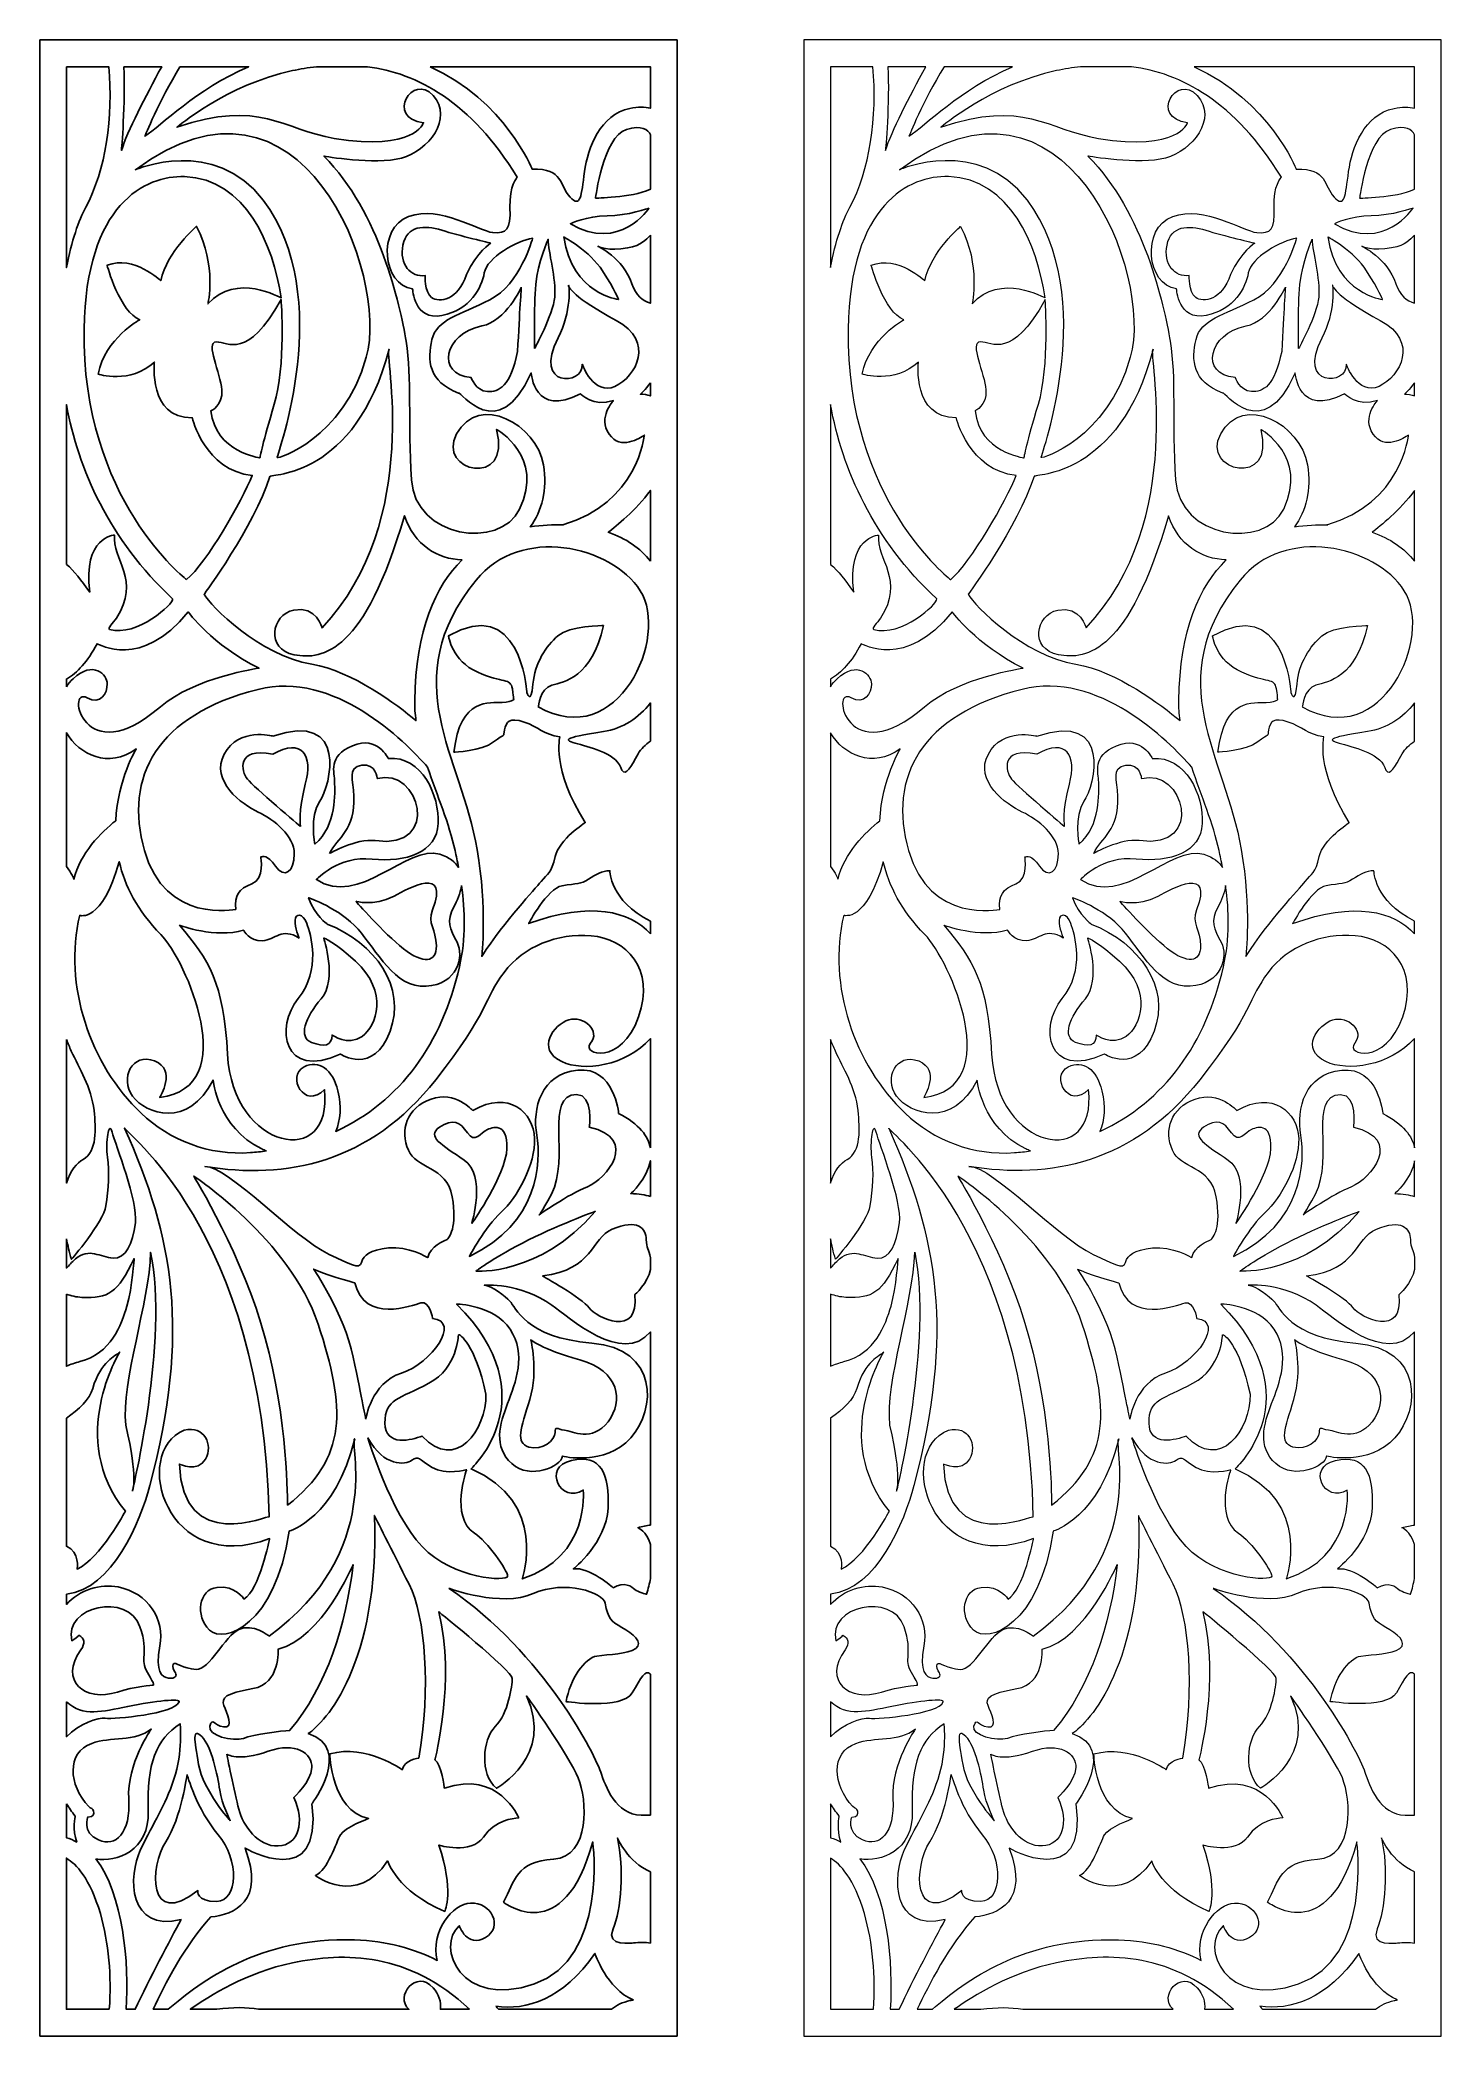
# Model space of a CAD drawing. Header units: centimetres. Extents: x -9.5 to 9.1, y -12.9 to 13.6.
import ezdxf

# ---------------------------------------------------------------- set-up
doc = ezdxf.new("R2010")
doc.units = ezdxf.units.CM
doc.header["$MEASUREMENT"] = 0
doc.layers.add('layer 1', color=7, linetype='Continuous')

msp = doc.modelspace()

# ---------------------------------------------------------------- linework, layer by layer
at = {"layer": 'layer 1', "color": 177}
for points, knots in [([(-9.48101, 13.62395), (-9.48101, 13.62395), (-8.61943, 13.62395), (-8.61943, 13.62395), (-8.61943, 13.62395), (-8.61943, 13.62395), (-8.42148, 13.62395), (-8.42148, 13.62395), (-8.42148, 13.62395), (-8.42148, 13.62395), (-7.6676, 13.62395), (-7.6676, 13.62395), (-7.6676, 13.62395), (-7.6676, 13.62395), (-7.38037, 13.62395), (-7.38037, 13.62395), (-7.38037, 13.62395), (-7.38037, 13.62395), (-1.02487, 13.62395), (-1.02487, 13.62395), (-1.02487, 13.62395), (-1.02487, 13.62395), (-1.02487, 12.44206), (-1.02487, 12.44206), (-1.02487, 12.44206), (-1.02487, 12.44206), (-1.02487, 11.17167), (-1.02487, 11.17167), (-1.02487, 11.17167), (-1.02487, 11.17167), (-1.02487, 10.15426), (-1.02487, 10.15426), (-1.02487, 10.15426), (-1.02487, 10.15426), (-1.02487, 9.84898), (-1.02487, 9.84898), (-1.02487, 9.84898), (-1.02487, 9.84898), (-1.02487, 3.67376), (-1.02487, 3.67376), (-1.02487, 3.67376), (-1.02487, 3.67376), (-1.02487, 3.11255), (-1.02487, 3.11255), (-1.02487, 3.11255), (-1.02487, 3.11255), (-1.02487, 2.67914), (-1.02487, 2.67914), (-1.02487, 2.67914), (-1.02487, 2.67914), (-1.02487, 1.79197), (-1.02487, 1.79197), (-1.02487, 1.79197), (-1.02487, 1.79197), (-1.02487, -2.41569), (-1.02487, -2.41569), (-1.02487, -2.41569), (-1.02487, -2.41569), (-1.02487, -2.86143), (-1.02487, -2.86143), (-1.02487, -2.86143), (-1.02487, -2.86143), (-1.02487, -6.16252), (-1.02487, -6.16252), (-1.02487, -6.16252), (-1.02487, -6.16252), (-1.02487, -8.37436), (-1.02487, -8.37436), (-1.02487, -8.37436), (-1.02487, -8.37436), (-1.02487, -10.12692), (-1.02487, -10.12692), (-1.02487, -10.12692), (-1.02487, -10.12692), (-1.02487, -10.74011), (-1.02487, -10.74011), (-1.02487, -10.74011), (-1.02487, -10.74011), (-1.02487, -11.76741), (-1.02487, -11.76741), (-1.02487, -11.76741), (-1.02487, -11.76741), (-1.02487, -12.38402), (-1.02487, -12.38402), (-1.02487, -12.38402), (-1.02487, -12.38402), (-1.02487, -12.67373), (-1.02487, -12.67373), (-1.02487, -12.67373), (-1.02487, -12.67373), (-1.02487, -12.87197), (-1.02487, -12.87197), (-1.02487, -12.87197), (-1.02487, -12.87197), (-1.18515, -12.87197), (-1.18515, -12.87197), (-1.18515, -12.87197), (-1.18515, -12.87197), (-1.89491, -12.87197), (-1.89491, -12.87197), (-1.89491, -12.87197), (-1.89491, -12.87197), (-2.15315, -12.87197), (-2.15315, -12.87197), (-2.15315, -12.87197), (-2.15315, -12.87197), (-3.12878, -12.87197), (-3.12878, -12.87197), (-3.12878, -12.87197), (-3.12878, -12.87197), (-3.45374, -12.87197), (-3.45374, -12.87197), (-3.45374, -12.87197), (-3.45374, -12.87197), (-4.35703, -12.87197), (-4.35703, -12.87197), (-4.35703, -12.87197), (-4.35703, -12.87197), (-6.39578, -12.87197), (-6.39578, -12.87197), (-6.39578, -12.87197), (-6.39578, -12.87197), (-7.62568, -12.87197), (-7.62568, -12.87197), (-7.62568, -12.87197), (-7.62568, -12.87197), (-8.36904, -12.87197), (-8.36904, -12.87197), (-8.36904, -12.87197), (-8.36904, -12.87197), (-8.37936, -12.87197), (-8.37936, -12.87197), (-8.37936, -12.87197), (-8.37936, -12.87197), (-8.60185, -12.87197), (-8.60185, -12.87197), (-8.60185, -12.87197), (-8.60185, -12.87197), (-9.48101, -12.87197), (-9.48101, -12.87197), (-9.48101, -12.87197), (-9.48101, -12.87197), (-9.48101, -10.93718), (-9.48101, -10.93718), (-9.48101, -10.93718), (-9.48101, -10.93718), (-9.48101, -10.2472), (-9.48101, -10.2472), (-9.48101, -10.2472), (-9.48101, -10.2472), (-9.48101, -6.91319), (-9.48101, -6.91319), (-9.48101, -6.91319), (-9.48101, -6.91319), (-9.48101, -6.44379), (-9.48101, -6.44379), (-9.48101, -6.44379), (-9.48101, -6.44379), (-9.48101, -4.87781), (-9.48101, -4.87781), (-9.48101, -4.87781), (-9.48101, -4.87781), (-9.48101, -4.29674), (-9.48101, -4.29674), (-9.48101, -4.29674), (-9.48101, -4.29674), (-9.48101, 2.63289), (-9.48101, 2.63289), (-9.48101, 2.63289), (-9.48101, 2.63289), (-9.48101, 2.89547), (-9.48101, 2.89547), (-9.48101, 2.89547), (-9.48101, 2.89547), (-9.48101, 5.03908), (-9.48101, 5.03908), (-9.48101, 5.03908), (-9.48101, 5.03908), (-9.48101, 5.66925), (-9.48101, 5.66925), (-9.48101, 5.66925), (-9.48101, 5.66925), (-9.48101, 6.14098), (-9.48101, 6.14098), (-9.48101, 6.14098), (-9.48101, 6.14098), (-9.48101, 6.77482), (-9.48101, 6.77482), (-9.48101, 6.77482), (-9.48101, 6.77482), (-9.48101, 13.62395), (-9.48101, 13.62395)], [0, 0, 0, 0, 0.02040816, 0.02040816, 0.02040816, 0.02040816, 0.04081633, 0.04081633, 0.04081633, 0.04081633, 0.06122449, 0.06122449, 0.06122449, 0.06122449, 0.08163265, 0.08163265, 0.08163265, 0.08163265, 0.10204082, 0.10204082, 0.10204082, 0.10204082, 0.12244898, 0.12244898, 0.12244898, 0.12244898, 0.14285714, 0.14285714, 0.14285714, 0.14285714, 0.16326531, 0.16326531, 0.16326531, 0.16326531, 0.18367347, 0.18367347, 0.18367347, 0.18367347, 0.20408163, 0.20408163, 0.20408163, 0.20408163, 0.2244898, 0.2244898, 0.2244898, 0.2244898, 0.24489796, 0.24489796, 0.24489796, 0.24489796, 0.26530612, 0.26530612, 0.26530612, 0.26530612, 0.28571429, 0.28571429, 0.28571429, 0.28571429, 0.30612245, 0.30612245, 0.30612245, 0.30612245, 0.32653061, 0.32653061, 0.32653061, 0.32653061, 0.34693878, 0.34693878, 0.34693878, 0.34693878, 0.36734694, 0.36734694, 0.36734694, 0.36734694, 0.3877551, 0.3877551, 0.3877551, 0.3877551, 0.40816327, 0.40816327, 0.40816327, 0.40816327, 0.42857143, 0.42857143, 0.42857143, 0.42857143, 0.44897959, 0.44897959, 0.44897959, 0.44897959, 0.46938776, 0.46938776, 0.46938776, 0.46938776, 0.48979592, 0.48979592, 0.48979592, 0.48979592, 0.51020408, 0.51020408, 0.51020408, 0.51020408, 0.53061224, 0.53061224, 0.53061224, 0.53061224, 0.55102041, 0.55102041, 0.55102041, 0.55102041, 0.57142857, 0.57142857, 0.57142857, 0.57142857, 0.59183673, 0.59183673, 0.59183673, 0.59183673, 0.6122449, 0.6122449, 0.6122449, 0.6122449, 0.63265306, 0.63265306, 0.63265306, 0.63265306, 0.65306122, 0.65306122, 0.65306122, 0.65306122, 0.67346939, 0.67346939, 0.67346939, 0.67346939, 0.69387755, 0.69387755, 0.69387755, 0.69387755, 0.71428571, 0.71428571, 0.71428571, 0.71428571, 0.73469388, 0.73469388, 0.73469388, 0.73469388, 0.75510204, 0.75510204, 0.75510204, 0.75510204, 0.7755102, 0.7755102, 0.7755102, 0.7755102, 0.79591837, 0.79591837, 0.79591837, 0.79591837, 0.81632653, 0.81632653, 0.81632653, 0.81632653, 0.83673469, 0.83673469, 0.83673469, 0.83673469, 0.85714286, 0.85714286, 0.85714286, 0.85714286, 0.87755102, 0.87755102, 0.87755102, 0.87755102, 0.89795918, 0.89795918, 0.89795918, 0.89795918, 0.91836735, 0.91836735, 0.91836735, 0.91836735, 0.93877551, 0.93877551, 0.93877551, 0.93877551, 0.95918367, 0.95918367, 0.95918367, 0.95918367, 1, 1, 1, 1]), ([(-6.33329, 8.08123), (-6.33024, 8.06092), (-5.46062, 8.31624), (-5.14952, 9.41114), (-5.14952, 9.41114), (-4.83841, 10.50604), (-6.00676, 13.5475), (-8.21277, 11.90145), (-8.21277, 11.90145), (-8.21277, 11.90145), (-7.16621, 12.35516), (-6.51626, 11.49476), (-6.51626, 11.49476), (-5.5493, 10.21461), (-6.33634, 8.10153), (-6.33329, 8.08123)], [0, 0, 0, 0, 0.2, 0.2, 0.2, 0.2, 0.4, 0.4, 0.4, 0.4, 0.6, 0.6, 0.6, 0.6, 1, 1, 1, 1]), ([(-9.12867, 13.26878), (-9.12867, 13.26878), (-8.56755, 13.26878), (-8.56755, 13.26878), (-8.56755, 13.26878), (-8.50432, 12.60866), (-8.60953, 11.88565), (-8.87226, 11.40395), (-8.87226, 11.40395), (-8.96598, 11.23212), (-9.06267, 10.95258), (-9.12867, 10.60141), (-9.12867, 10.60141), (-9.12867, 10.60141), (-9.12867, 13.26878), (-9.12867, 13.26878)], [0, 0, 0, 0, 0.2, 0.2, 0.2, 0.2, 0.4, 0.4, 0.4, 0.4, 0.6, 0.6, 0.6, 0.6, 1, 1, 1, 1]), ([(-8.36877, 13.26878), (-8.36877, 13.26878), (-7.8645, 13.26878), (-7.8645, 13.26878), (-7.8645, 13.26878), (-8.08022, 12.87274), (-8.31844, 12.40972), (-8.39959, 12.15685), (-8.39959, 12.15685), (-8.39959, 12.15685), (-8.34144, 12.80181), (-8.36877, 13.26878)], [0, 0, 0, 0, 0.25, 0.25, 0.25, 0.25, 0.5, 0.5, 0.5, 0.5, 1, 1, 1, 1]), ([(-7.62182, 13.26878), (-7.62182, 13.26878), (-6.71164, 13.26878), (-6.71164, 13.26878), (-6.71164, 13.26878), (-7.40885, 12.96676), (-7.87105, 12.48643), (-8.08794, 12.34524), (-8.08794, 12.34524), (-8.08794, 12.34524), (-7.90525, 12.80598), (-7.62182, 13.26878)], [0, 0, 0, 0, 0.25, 0.25, 0.25, 0.25, 0.5, 0.5, 0.5, 0.5, 1, 1, 1, 1]), ([(-2.53005, 7.18567), (-2.66976, 7.19101), (-2.81975, 7.18472), (-2.97246, 7.16001), (-2.97246, 7.16001), (-2.82007, 7.37089), (-2.74152, 7.65066), (-2.79774, 7.98423), (-2.79774, 7.98423), (-2.88852, 8.52315), (-3.6492, 8.94155), (-3.95022, 8.39436), (-3.95022, 8.39436), (-4.22542, 7.894), (-3.21222, 7.65814), (-3.41886, 8.45367), (-3.41886, 8.45367), (-3.41886, 8.45367), (-2.77821, 8.09579), (-3.11385, 7.3962), (-3.11385, 7.3962), (-3.37457, 6.85266), (-4.50121, 7.0108), (-4.55043, 7.78657), (-4.55043, 7.78657), (-4.59965, 8.56234), (-4.5399, 9.13592), (-4.62059, 9.62395), (-4.62059, 9.62395), (-4.70128, 10.11197), (-4.97155, 11.336), (-5.71137, 12.08177), (-5.71137, 12.08177), (-5.71137, 12.08177), (-5.03928, 11.95945), (-4.68255, 12.0563), (-4.68255, 12.0563), (-4.32582, 12.15315), (-3.98949, 12.5792), (-4.26205, 12.88578), (-4.26205, 12.88578), (-4.53461, 13.19236), (-4.90277, 12.58717), (-4.38974, 12.52428), (-4.38974, 12.52428), (-4.38974, 12.52428), (-4.51167, 12.14225), (-5.57347, 12.31689), (-5.57347, 12.31689), (-6.25151, 12.42838), (-6.56062, 12.84491), (-7.66319, 12.46394), (-7.66319, 12.46394), (-7.66319, 12.46394), (-7.00207, 13.03283), (-6.12817, 13.21622), (-6.12817, 13.21622), (-6.02592, 13.23768), (-5.9198, 13.25582), (-5.81066, 13.26878), (-5.81066, 13.26878), (-5.81066, 13.26878), (-5.13502, 13.26878), (-5.13502, 13.26878), (-5.13502, 13.26878), (-4.47584, 13.18211), (-3.76826, 12.80944), (-3.14445, 11.80332), (-3.14445, 11.80332), (-3.14445, 11.80332), (-3.25381, 11.69271), (-3.24209, 11.39776), (-3.24209, 11.39776), (-3.23036, 11.10282), (-3.28318, 11.04969), (-3.47116, 11.0674), (-3.47116, 11.0674), (-3.65915, 11.08511), (-4.16375, 11.43384), (-4.58698, 11.2787), (-4.58698, 11.2787), (-5.01021, 11.12356), (-4.93315, 10.36821), (-4.53475, 10.31903), (-4.53475, 10.31903), (-4.53475, 10.31903), (-4.51849, 9.89284), (-4.14448, 9.96661), (-4.14448, 9.96661), (-3.77047, 10.04037), (-3.61599, 10.33543), (-3.58347, 10.53213), (-3.58347, 10.53213), (-3.55094, 10.72884), (-3.14441, 10.96652), (-2.94115, 10.99111), (-2.94115, 10.99111), (-2.94115, 10.99111), (-3.10503, 10.37791), (-3.50989, 10.17385), (-3.50989, 10.17385), (-3.91475, 9.96979), (-4.2133, 9.91534), (-4.27758, 9.64689), (-4.27758, 9.64689), (-4.34187, 9.37843), (-4.326, 9.08626), (-3.9231, 8.93734), (-3.9231, 8.93734), (-3.90659, 8.97419), (-3.39955, 8.21983), (-2.96049, 9.20383), (-2.96049, 9.20383), (-2.96049, 9.20383), (-2.92202, 8.60391), (-2.3054, 8.92644), (-2.3054, 8.92644), (-2.3054, 8.92644), (-2.13197, 8.74584), (-1.86863, 8.83614), (-1.86863, 8.83614), (-1.86863, 8.83614), (-2.08061, 8.61686), (-1.92645, 8.39107), (-1.92645, 8.39107), (-1.7723, 8.16527), (-1.51535, 8.34588), (-1.45756, 8.37815), (-1.45756, 8.37815), (-1.45756, 8.37815), (-1.54413, 7.47091), (-2.54111, 7.18852), (-2.54111, 7.18852), (-2.54111, 7.18852), (-2.53005, 7.18567), (-2.53005, 7.18567)], [0, 0, 0, 0, 0.02857143, 0.02857143, 0.02857143, 0.02857143, 0.05714286, 0.05714286, 0.05714286, 0.05714286, 0.08571429, 0.08571429, 0.08571429, 0.08571429, 0.11428571, 0.11428571, 0.11428571, 0.11428571, 0.14285714, 0.14285714, 0.14285714, 0.14285714, 0.17142857, 0.17142857, 0.17142857, 0.17142857, 0.2, 0.2, 0.2, 0.2, 0.22857143, 0.22857143, 0.22857143, 0.22857143, 0.25714286, 0.25714286, 0.25714286, 0.25714286, 0.28571429, 0.28571429, 0.28571429, 0.28571429, 0.31428571, 0.31428571, 0.31428571, 0.31428571, 0.34285714, 0.34285714, 0.34285714, 0.34285714, 0.37142857, 0.37142857, 0.37142857, 0.37142857, 0.4, 0.4, 0.4, 0.4, 0.42857143, 0.42857143, 0.42857143, 0.42857143, 0.45714286, 0.45714286, 0.45714286, 0.45714286, 0.48571429, 0.48571429, 0.48571429, 0.48571429, 0.51428571, 0.51428571, 0.51428571, 0.51428571, 0.54285714, 0.54285714, 0.54285714, 0.54285714, 0.57142857, 0.57142857, 0.57142857, 0.57142857, 0.6, 0.6, 0.6, 0.6, 0.62857143, 0.62857143, 0.62857143, 0.62857143, 0.65714286, 0.65714286, 0.65714286, 0.65714286, 0.68571429, 0.68571429, 0.68571429, 0.68571429, 0.71428571, 0.71428571, 0.71428571, 0.71428571, 0.74285714, 0.74285714, 0.74285714, 0.74285714, 0.77142857, 0.77142857, 0.77142857, 0.77142857, 0.8, 0.8, 0.8, 0.8, 0.82857143, 0.82857143, 0.82857143, 0.82857143, 0.85714286, 0.85714286, 0.85714286, 0.85714286, 0.88571429, 0.88571429, 0.88571429, 0.88571429, 0.91428571, 0.91428571, 0.91428571, 0.91428571, 0.94285714, 0.94285714, 0.94285714, 0.94285714, 1, 1, 1, 1]), ([(-4.30346, 13.26878), (-4.30346, 13.26878), (-1.37721, 13.26878), (-1.37721, 13.26878), (-1.37721, 13.26878), (-1.37721, 13.26878), (-1.37721, 12.71757), (-1.37721, 12.71757), (-1.37721, 12.71757), (-1.45255, 12.73573), (-1.54232, 12.7387), (-1.64888, 12.71535), (-1.64888, 12.71535), (-2.04627, 12.62826), (-2.20725, 12.19783), (-2.25189, 11.87529), (-2.25189, 11.87529), (-2.29654, 11.55276), (-2.30351, 11.38774), (-2.44489, 11.53775), (-2.44489, 11.53775), (-2.58627, 11.68777), (-2.52826, 11.9215), (-2.94772, 11.90976), (-2.94772, 11.90976), (-2.94772, 11.90976), (-3.30485, 12.8135), (-4.30346, 13.26878)], [0, 0, 0, 0, 0.125, 0.125, 0.125, 0.125, 0.25, 0.25, 0.25, 0.25, 0.375, 0.375, 0.375, 0.375, 0.5, 0.5, 0.5, 0.5, 0.625, 0.625, 0.625, 0.625, 0.75, 0.75, 0.75, 0.75, 1, 1, 1, 1]), ([(-1.37721, 12.36483), (-1.37721, 12.36483), (-1.37721, 11.64164), (-1.37721, 11.64164), (-1.37721, 11.64164), (-1.64567, 11.52516), (-2.1066, 11.52466), (-2.1066, 11.52466), (-2.1066, 11.52466), (-2.1066, 11.52466), (-2.0083, 12.33153), (-1.69513, 12.43635), (-1.69513, 12.43635), (-1.49221, 12.49961), (-1.41029, 12.42999), (-1.37721, 12.36483)], [0, 0, 0, 0, 0.2, 0.2, 0.2, 0.2, 0.4, 0.4, 0.4, 0.4, 0.6, 0.6, 0.6, 0.6, 1, 1, 1, 1]), ([(-7.53328, 6.45995), (-7.53328, 6.45995), (-8.92939, 7.52631), (-8.89534, 9.7864), (-8.89534, 9.7864), (-8.87037, 11.44379), (-8.08054, 11.82838), (-7.56243, 11.80939), (-7.56243, 11.80939), (-6.74298, 11.77939), (-6.3853, 10.90326), (-6.2795, 10.19972), (-6.2795, 10.19972), (-6.2795, 10.19972), (-6.87768, 10.54508), (-7.25078, 10.11922), (-7.25078, 10.11922), (-7.25078, 10.11922), (-7.13125, 10.63001), (-7.4016, 11.14947), (-7.4016, 11.14947), (-7.4016, 11.14947), (-7.79379, 10.81749), (-7.87804, 10.42829), (-7.87804, 10.42829), (-7.87804, 10.42829), (-8.23292, 10.77047), (-8.59023, 10.63345), (-8.59023, 10.63345), (-8.59023, 10.63345), (-8.41934, 10.00704), (-8.15524, 9.90916), (-8.15524, 9.90916), (-8.15524, 9.90916), (-8.61313, 9.66774), (-8.70939, 9.18828), (-8.70939, 9.18828), (-8.70939, 9.18828), (-8.27905, 9.05128), (-7.96196, 9.3481), (-7.96196, 9.3481), (-7.96196, 9.3481), (-8.04646, 8.60153), (-7.4596, 8.60841), (-7.4596, 8.60841), (-7.4596, 8.60841), (-7.29307, 7.90743), (-6.66345, 7.84266), (-6.66345, 7.84266), (-6.79742, 7.50882), (-7.26762, 6.68197), (-7.53328, 6.45995)], [0, 0, 0, 0, 0.07142857, 0.07142857, 0.07142857, 0.07142857, 0.14285714, 0.14285714, 0.14285714, 0.14285714, 0.21428571, 0.21428571, 0.21428571, 0.21428571, 0.28571429, 0.28571429, 0.28571429, 0.28571429, 0.35714286, 0.35714286, 0.35714286, 0.35714286, 0.42857143, 0.42857143, 0.42857143, 0.42857143, 0.5, 0.5, 0.5, 0.5, 0.57142857, 0.57142857, 0.57142857, 0.57142857, 0.64285714, 0.64285714, 0.64285714, 0.64285714, 0.71428571, 0.71428571, 0.71428571, 0.71428571, 0.78571429, 0.78571429, 0.78571429, 0.78571429, 0.85714286, 0.85714286, 0.85714286, 0.85714286, 1, 1, 1, 1]), ([(-3.49715, 10.92634), (-3.49715, 10.92634), (-3.91475, 11.02623), (-4.14833, 11.09758), (-4.14833, 11.09758), (-4.3819, 11.16893), (-4.61072, 11.16022), (-4.66266, 10.90176), (-4.66266, 10.90176), (-4.7146, 10.64329), (-4.55755, 10.46832), (-4.36644, 10.49686), (-4.36644, 10.49686), (-4.36644, 10.49686), (-4.3819, 10.28647), (-4.28201, 10.20718), (-4.28201, 10.20718), (-4.18212, 10.12789), (-3.93123, 10.16836), (-3.81798, 10.51084), (-3.81798, 10.51084), (-3.68114, 10.81372), (-3.49715, 10.92634), (-3.49715, 10.92634)], [0, 0, 0, 0, 0.14285714, 0.14285714, 0.14285714, 0.14285714, 0.28571429, 0.28571429, 0.28571429, 0.28571429, 0.42857143, 0.42857143, 0.42857143, 0.42857143, 0.57142857, 0.57142857, 0.57142857, 0.57142857, 0.71428571, 0.71428571, 0.71428571, 0.71428571, 1, 1, 1, 1]), ([(-1.39444, 11.39286), (-1.39444, 11.39286), (-1.78573, 10.79718), (-2.44053, 11.18357), (-2.44053, 11.18357), (-2.44053, 11.18357), (-2.22492, 11.28821), (-1.95342, 11.28821), (-1.95342, 11.28821), (-1.68191, 11.28821), (-1.39444, 11.39286), (-1.39444, 11.39286)], [0, 0, 0, 0, 0.25, 0.25, 0.25, 0.25, 0.5, 0.5, 0.5, 0.5, 1, 1, 1, 1]), ([(-2.91548, 9.52779), (-2.91548, 9.52779), (-2.67022, 9.97162), (-2.64855, 10.21091), (-2.64855, 10.21091), (-2.62688, 10.45021), (-2.73498, 10.81123), (-2.73498, 10.97801), (-2.73498, 10.97801), (-2.73498, 10.97801), (-2.87058, 10.67344), (-2.89944, 10.37615), (-2.89944, 10.37615), (-2.9283, 10.07886), (-2.91548, 9.52779), (-2.91548, 9.52779)], [0, 0, 0, 0, 0.2, 0.2, 0.2, 0.2, 0.4, 0.4, 0.4, 0.4, 0.6, 0.6, 0.6, 0.6, 1, 1, 1, 1]), ([(-1.80053, 10.17956), (-1.80053, 10.17956), (-2.41774, 10.25134), (-2.52852, 11.00911), (-2.52852, 11.00911), (-2.52852, 11.00911), (-2.17923, 10.82221), (-2.01306, 10.55899), (-2.01306, 10.55899), (-1.84689, 10.29576), (-1.80053, 10.17956), (-1.80053, 10.17956)], [0, 0, 0, 0, 0.25, 0.25, 0.25, 0.25, 0.5, 0.5, 0.5, 0.5, 1, 1, 1, 1]), ([(-1.37721, 11.0325), (-1.37721, 11.0325), (-1.37721, 10.12839), (-1.37721, 10.12839), (-1.37721, 10.12839), (-1.47929, 10.15768), (-1.57177, 10.2316), (-1.62358, 10.38522), (-1.62358, 10.38522), (-1.74144, 10.73465), (-2.07462, 10.88493), (-2.07462, 10.88493), (-2.07462, 10.88493), (-2.07462, 10.88493), (-1.93658, 10.81292), (-1.68137, 10.86348), (-1.68137, 10.86348), (-1.48207, 10.90298), (-1.44888, 10.9667), (-1.37721, 11.0325)], [0, 0, 0, 0, 0.16666667, 0.16666667, 0.16666667, 0.16666667, 0.33333333, 0.33333333, 0.33333333, 0.33333333, 0.5, 0.5, 0.5, 0.5, 0.66666667, 0.66666667, 0.66666667, 0.66666667, 1, 1, 1, 1]), ([(-3.09135, 10.34011), (-3.09135, 10.34011), (-3.29345, 9.89225), (-3.61392, 9.828), (-3.61392, 9.828), (-4.1141, 9.72771), (-4.23323, 9.18147), (-3.75809, 9.14477), (-3.75809, 9.14477), (-3.75809, 9.14477), (-3.6998, 8.96651), (-3.54234, 8.95769), (-3.54234, 8.95769), (-3.38488, 8.94887), (-3.23486, 9.02509), (-3.1406, 9.48952), (-3.1406, 9.48952), (-3.11436, 10.02742), (-3.09135, 10.34011), (-3.09135, 10.34011)], [0, 0, 0, 0, 0.16666667, 0.16666667, 0.16666667, 0.16666667, 0.33333333, 0.33333333, 0.33333333, 0.33333333, 0.5, 0.5, 0.5, 0.5, 0.66666667, 0.66666667, 0.66666667, 0.66666667, 1, 1, 1, 1]), ([(-2.46547, 10.3703), (-2.45284, 10.38563), (-2.423, 10.01421), (-2.60191, 9.67023), (-2.60191, 9.67023), (-2.94902, 9.00302), (-2.26246, 9.03405), (-2.28278, 9.31857), (-2.28278, 9.31857), (-2.28278, 9.31857), (-2.13157, 8.89669), (-1.84845, 9.02575), (-1.84845, 9.02575), (-1.56533, 9.1548), (-1.31248, 9.62373), (-1.83124, 9.90016), (-1.83124, 9.90016), (-2.39175, 10.19887), (-2.4781, 10.35496), (-2.46547, 10.3703)], [0, 0, 0, 0, 0.16666667, 0.16666667, 0.16666667, 0.16666667, 0.33333333, 0.33333333, 0.33333333, 0.33333333, 0.5, 0.5, 0.5, 0.5, 0.66666667, 0.66666667, 0.66666667, 0.66666667, 1, 1, 1, 1]), ([(-6.56008, 8.07709), (-6.56008, 8.07709), (-7.15172, 8.14796), (-7.21038, 8.70229), (-7.21038, 8.70229), (-7.21038, 8.70229), (-7.05133, 8.76501), (-7.06599, 8.97935), (-7.06599, 8.97935), (-7.08065, 9.19369), (-7.29328, 9.61498), (-7.13931, 9.61498), (-7.13931, 9.61498), (-6.98534, 9.61498), (-6.72712, 9.37108), (-6.27986, 10.1767), (-6.27986, 10.1767), (-6.27986, 10.1767), (-6.21608, 9.28977), (-6.37006, 8.78718), (-6.37006, 8.78718), (-6.52403, 8.28459), (-6.56008, 8.07709), (-6.56008, 8.07709)], [0, 0, 0, 0, 0.14285714, 0.14285714, 0.14285714, 0.14285714, 0.28571429, 0.28571429, 0.28571429, 0.28571429, 0.42857143, 0.42857143, 0.42857143, 0.42857143, 0.57142857, 0.57142857, 0.57142857, 0.57142857, 0.71428571, 0.71428571, 0.71428571, 0.71428571, 1, 1, 1, 1]), ([(-3.87598, 6.72083), (-4.23105, 6.37548), (-4.49141, 5.796), (-4.50611, 4.84969), (-4.50611, 4.84969), (-4.50744, 4.76421), (-4.50131, 4.67746), (-4.48947, 4.58983), (-4.48947, 4.58983), (-4.73228, 4.79092), (-5.33242, 5.24782), (-5.87249, 5.33856), (-5.87249, 5.33856), (-6.5694, 5.45564), (-7.21895, 6.11155), (-7.30112, 6.26687), (-7.30112, 6.26687), (-7.30112, 6.26687), (-6.64294, 7.15698), (-6.42723, 7.83004), (-6.42723, 7.83004), (-6.42715, 7.8611), (-5.29613, 7.80278), (-4.84589, 9.51919), (-4.84589, 9.51919), (-4.91965, 9.49789), (-4.38339, 7.25317), (-5.7359, 5.81996), (-5.7359, 5.81996), (-5.7359, 5.81996), (-5.81068, 6.11619), (-6.11122, 6.0556), (-6.11122, 6.0556), (-6.41176, 5.99501), (-6.48632, 5.53643), (-6.10454, 5.46314), (-6.10454, 5.46314), (-5.72277, 5.38986), (-5.17097, 5.4949), (-4.64274, 7.30809), (-4.64274, 7.30809), (-4.51176, 6.91821), (-4.20422, 6.73546), (-3.87598, 6.72083)], [0, 0, 0, 0, 0.08333333, 0.08333333, 0.08333333, 0.08333333, 0.16666667, 0.16666667, 0.16666667, 0.16666667, 0.25, 0.25, 0.25, 0.25, 0.33333333, 0.33333333, 0.33333333, 0.33333333, 0.41666667, 0.41666667, 0.41666667, 0.41666667, 0.5, 0.5, 0.5, 0.5, 0.58333333, 0.58333333, 0.58333333, 0.58333333, 0.66666667, 0.66666667, 0.66666667, 0.66666667, 0.75, 0.75, 0.75, 0.75, 0.83333333, 0.83333333, 0.83333333, 0.83333333, 1, 1, 1, 1]), ([(-1.37721, 9.07402), (-1.37721, 9.07402), (-1.37721, 8.89935), (-1.37721, 8.89935), (-1.37721, 8.89935), (-1.42102, 8.91552), (-1.46648, 8.92291), (-1.51095, 8.92147), (-1.51095, 8.92147), (-1.51095, 8.92147), (-1.44483, 8.97595), (-1.37721, 9.07402)], [0, 0, 0, 0, 0.25, 0.25, 0.25, 0.25, 0.5, 0.5, 0.5, 0.5, 1, 1, 1, 1]), ([(-9.12867, 6.66069), (-9.12867, 6.66069), (-9.12867, 8.78317), (-9.12867, 8.78317), (-9.12867, 8.78317), (-8.97123, 7.92398), (-8.56511, 6.9972), (-7.71956, 6.20426), (-7.71956, 6.20426), (-7.69789, 6.14638), (-8.19397, 5.69036), (-8.556, 5.80006), (-8.556, 5.80006), (-8.5874, 5.80957), (-8.50863, 5.8852), (-8.46576, 5.9503), (-8.46576, 5.9503), (-8.13793, 6.4478), (-8.52206, 6.73335), (-8.49194, 7.05255), (-8.49194, 7.05255), (-8.49194, 7.05255), (-8.91466, 7.02661), (-8.81908, 6.29497), (-8.81908, 6.29497), (-8.93631, 6.45407), (-9.02449, 6.57846), (-9.12867, 6.66069)], [0, 0, 0, 0, 0.125, 0.125, 0.125, 0.125, 0.25, 0.25, 0.25, 0.25, 0.375, 0.375, 0.375, 0.375, 0.5, 0.5, 0.5, 0.5, 0.625, 0.625, 0.625, 0.625, 0.75, 0.75, 0.75, 0.75, 1, 1, 1, 1]), ([(-1.37721, 6.70454), (-1.51468, 6.875), (-1.70046, 7.01079), (-1.93852, 7.08821), (-1.93852, 7.08821), (-1.82833, 7.17116), (-1.57593, 7.37554), (-1.37721, 7.6444), (-1.37721, 7.6444), (-1.37721, 7.6444), (-1.37721, 6.70454), (-1.37721, 6.70454)], [0, 0, 0, 0, 0.25, 0.25, 0.25, 0.25, 0.5, 0.5, 0.5, 0.5, 1, 1, 1, 1]), ([(-3.19429, 4.87874), (-3.18376, 4.87936), (-3.18223, 4.8423), (-3.34492, 4.83015), (-3.34492, 4.83015), (-3.5076, 4.818), (-3.90205, 4.91127), (-3.9864, 4.17026), (-3.9864, 4.17026), (-3.9864, 4.17026), (-3.62136, 4.18391), (-3.45867, 4.30538), (-3.45867, 4.30538), (-3.29599, 4.42686), (-3.33283, 4.36246), (-3.31479, 4.46572), (-3.31479, 4.46572), (-3.29675, 4.56897), (-3.25167, 4.63626), (-3.0549, 4.57036), (-3.0549, 4.57036), (-2.85813, 4.50447), (-2.80075, 4.40567), (-2.57933, 4.37271), (-2.57933, 4.37271), (-2.57933, 4.37271), (-2.69352, 3.94673), (-2.24271, 3.23544), (-2.24271, 3.23544), (-2.24271, 3.23544), (-2.59244, 3.01136), (-2.64173, 2.78421), (-2.64173, 2.78421), (-2.69102, 2.55707), (-2.74427, 2.56102), (-2.82877, 2.45454), (-2.82877, 2.45454), (-2.91327, 2.34807), (-3.29926, 1.9476), (-3.61613, 1.45781), (-3.61613, 1.45781), (-3.61613, 1.45781), (-3.54252, 2.09601), (-3.6769, 2.87682), (-3.6769, 2.87682), (-3.89156, 4.12419), (-4.77068, 5.11994), (-3.69236, 6.45336), (-3.69236, 6.45336), (-3.10144, 7.18409), (-1.90133, 6.91596), (-1.5127, 6.31268), (-1.5127, 6.31268), (-1.12406, 5.70939), (-1.80014, 4.16539), (-2.86659, 4.77124), (-2.86659, 4.77124), (-2.86659, 4.77124), (-2.84783, 5.01236), (-2.68514, 5.05792), (-2.68514, 5.05792), (-2.52246, 5.10347), (-2.15531, 5.15814), (-2.00166, 5.85055), (-2.00166, 5.85055), (-2.00166, 5.85055), (-2.45356, 5.85055), (-2.60721, 5.71389), (-2.60721, 5.71389), (-2.76086, 5.57723), (-2.91508, 5.35535), (-2.93683, 5.07175), (-2.93683, 5.07175), (-2.95857, 4.78814), (-3.02009, 4.94815), (-3.02009, 4.98086), (-3.02009, 4.98086), (-3.02009, 5.01357), (-3.12173, 6.25992), (-4.05816, 5.71261), (-4.05816, 5.71261), (-4.05816, 5.71261), (-4.01435, 5.38419), (-3.67047, 5.23007), (-3.67047, 5.23007), (-3.32659, 5.07596), (-3.23668, 5.16099), (-3.21022, 5.01222), (-3.21022, 5.01222), (-3.18376, 4.86344), (-3.20481, 4.87812), (-3.19429, 4.87874)], [0, 0, 0, 0, 0.04166667, 0.04166667, 0.04166667, 0.04166667, 0.08333333, 0.08333333, 0.08333333, 0.08333333, 0.125, 0.125, 0.125, 0.125, 0.16666667, 0.16666667, 0.16666667, 0.16666667, 0.20833333, 0.20833333, 0.20833333, 0.20833333, 0.25, 0.25, 0.25, 0.25, 0.29166667, 0.29166667, 0.29166667, 0.29166667, 0.33333333, 0.33333333, 0.33333333, 0.33333333, 0.375, 0.375, 0.375, 0.375, 0.41666667, 0.41666667, 0.41666667, 0.41666667, 0.45833333, 0.45833333, 0.45833333, 0.45833333, 0.5, 0.5, 0.5, 0.5, 0.54166667, 0.54166667, 0.54166667, 0.54166667, 0.58333333, 0.58333333, 0.58333333, 0.58333333, 0.625, 0.625, 0.625, 0.625, 0.66666667, 0.66666667, 0.66666667, 0.66666667, 0.70833333, 0.70833333, 0.70833333, 0.70833333, 0.75, 0.75, 0.75, 0.75, 0.79166667, 0.79166667, 0.79166667, 0.79166667, 0.83333333, 0.83333333, 0.83333333, 0.83333333, 0.875, 0.875, 0.875, 0.875, 0.91666667, 0.91666667, 0.91666667, 0.91666667, 1, 1, 1, 1]), ([(-9.12867, 5.03891), (-9.12867, 5.03891), (-9.12867, 5.13918), (-9.12867, 5.13918), (-9.12867, 5.13918), (-8.98726, 5.22292), (-8.84628, 5.36834), (-8.72329, 5.6084), (-8.72329, 5.6084), (-8.69625, 5.6065), (-8.14167, 5.25682), (-7.51219, 6.03123), (-7.51219, 6.03123), (-7.51219, 6.03123), (-7.20036, 5.59644), (-6.57293, 5.28492), (-6.57293, 5.28492), (-6.57293, 5.28492), (-7.42929, 5.16329), (-7.88243, 4.77161), (-7.88243, 4.77161), (-8.90318, 3.88922), (-9.14362, 5.04632), (-8.85556, 4.89176), (-8.85556, 4.89176), (-8.67556, 4.79521), (-8.58682, 4.95122), (-8.58682, 5.075), (-8.58682, 5.075), (-8.58682, 5.19879), (-8.77357, 5.39458), (-9.03919, 5.14485), (-9.03919, 5.14485), (-9.07478, 5.1114), (-9.10433, 5.07585), (-9.12867, 5.03891)], [0, 0, 0, 0, 0.1, 0.1, 0.1, 0.1, 0.2, 0.2, 0.2, 0.2, 0.3, 0.3, 0.3, 0.3, 0.4, 0.4, 0.4, 0.4, 0.5, 0.5, 0.5, 0.5, 0.6, 0.6, 0.6, 0.6, 0.7, 0.7, 0.7, 0.7, 0.8, 0.8, 0.8, 0.8, 1, 1, 1, 1]), ([(-4.33452, 3.97131), (-4.20888, 3.59389), (-4.04758, 3.21605), (-3.97123, 2.86559), (-3.97123, 2.86559), (-3.9554, 2.79294), (-3.93966, 2.7177), (-3.92499, 2.64016), (-3.92499, 2.64016), (-3.96794, 2.71137), (-4.04526, 2.77329), (-4.17294, 2.81557), (-4.17294, 2.81557), (-4.59979, 2.95695), (-5.25634, 2.09842), (-5.81126, 2.47851), (-5.81126, 2.47851), (-5.81126, 2.47851), (-5.51957, 2.80123), (-5.07137, 2.75103), (-5.07137, 2.75103), (-4.62317, 2.70083), (-4.21265, 2.84137), (-4.19482, 3.22098), (-4.19482, 3.22098), (-4.17755, 3.58966), (-4.40836, 4.12694), (-4.85794, 4.08493), (-4.85794, 4.08493), (-4.85794, 4.08493), (-4.99471, 4.39506), (-5.33152, 4.2558), (-5.33152, 4.2558), (-5.66832, 4.11654), (-5.56926, 3.89767), (-5.56926, 3.77165), (-5.56926, 3.77165), (-5.56926, 3.64564), (-5.53609, 3.19588), (-5.83195, 2.94997), (-5.83195, 2.94997), (-5.83195, 2.94997), (-5.90476, 3.31612), (-5.76538, 3.51809), (-5.76538, 3.51809), (-5.626, 3.72006), (-5.37518, 4.72214), (-6.39057, 4.38336), (-6.39057, 4.38336), (-6.39057, 4.38336), (-6.84105, 4.50589), (-7.03412, 4.14549), (-7.03412, 4.14549), (-7.22719, 3.78508), (-6.79815, 3.47513), (-6.58363, 3.37422), (-6.58363, 3.37422), (-6.36912, 3.27331), (-6.10454, 3.05706), (-6.10454, 2.81919), (-6.10454, 2.81919), (-6.10454, 2.58133), (-6.23532, 2.48601), (-6.35314, 2.65509), (-6.35314, 2.65509), (-6.47097, 2.82417), (-6.51583, 2.77906), (-6.54951, 2.77906), (-6.54951, 2.77906), (-6.54951, 2.77906), (-6.49343, 2.49168), (-6.66737, 2.42403), (-6.66737, 2.42403), (-6.84131, 2.35637), (-6.90381, 2.26366), (-6.88084, 2.08378), (-6.88084, 2.08378), (-6.88084, 2.08378), (-7.81706, 1.88298), (-8.09292, 2.86358), (-8.09292, 2.86358), (-8.36878, 3.84417), (-7.9282, 4.66341), (-6.5857, 5.00289), (-6.5857, 5.00289), (-5.5768, 5.25804), (-4.6407, 4.31917), (-4.33452, 3.97131)], [0, 0, 0, 0, 0.04347826, 0.04347826, 0.04347826, 0.04347826, 0.08695652, 0.08695652, 0.08695652, 0.08695652, 0.13043478, 0.13043478, 0.13043478, 0.13043478, 0.17391304, 0.17391304, 0.17391304, 0.17391304, 0.2173913, 0.2173913, 0.2173913, 0.2173913, 0.26086957, 0.26086957, 0.26086957, 0.26086957, 0.30434783, 0.30434783, 0.30434783, 0.30434783, 0.34782609, 0.34782609, 0.34782609, 0.34782609, 0.39130435, 0.39130435, 0.39130435, 0.39130435, 0.43478261, 0.43478261, 0.43478261, 0.43478261, 0.47826087, 0.47826087, 0.47826087, 0.47826087, 0.52173913, 0.52173913, 0.52173913, 0.52173913, 0.56521739, 0.56521739, 0.56521739, 0.56521739, 0.60869565, 0.60869565, 0.60869565, 0.60869565, 0.65217391, 0.65217391, 0.65217391, 0.65217391, 0.69565217, 0.69565217, 0.69565217, 0.69565217, 0.73913043, 0.73913043, 0.73913043, 0.73913043, 0.7826087, 0.7826087, 0.7826087, 0.7826087, 0.82608696, 0.82608696, 0.82608696, 0.82608696, 0.86956522, 0.86956522, 0.86956522, 0.86956522, 0.91304348, 0.91304348, 0.91304348, 0.91304348, 1, 1, 1, 1]), ([(-2.00148, 4.44307), (-1.74214, 4.48328), (-1.53184, 4.62485), (-1.37721, 4.82347), (-1.37721, 4.82347), (-1.37721, 4.82347), (-1.37721, 4.31742), (-1.37721, 4.31742), (-1.37721, 4.31742), (-1.44189, 4.26995), (-1.50362, 4.21263), (-1.53977, 4.14885), (-1.53977, 4.14885), (-1.64199, 3.96854), (-1.69948, 3.85263), (-1.75698, 3.9299), (-1.75698, 3.9299), (-1.85513, 4.35551), (-3.13875, 4.26671), (-2.00148, 4.44307)], [0, 0, 0, 0, 0.16666667, 0.16666667, 0.16666667, 0.16666667, 0.33333333, 0.33333333, 0.33333333, 0.33333333, 0.5, 0.5, 0.5, 0.5, 0.66666667, 0.66666667, 0.66666667, 0.66666667, 1, 1, 1, 1]), ([(-8.47485, 3.26056), (-8.66697, 3.10611), (-8.94976, 2.82853), (-9.02917, 2.48367), (-9.02917, 2.48367), (-9.02919, 2.49188), (-9.06362, 2.56628), (-9.12867, 2.65034), (-9.12867, 2.65034), (-9.12867, 2.65034), (-9.12867, 4.42851), (-9.12867, 4.42851), (-9.12867, 4.42851), (-8.95928, 4.13268), (-8.57138, 3.94953), (-8.20279, 4.21398), (-8.20279, 4.21398), (-8.20279, 4.21398), (-8.44528, 3.81225), (-8.47485, 3.26056)], [0, 0, 0, 0, 0.16666667, 0.16666667, 0.16666667, 0.16666667, 0.33333333, 0.33333333, 0.33333333, 0.33333333, 0.5, 0.5, 0.5, 0.5, 0.66666667, 0.66666667, 0.66666667, 0.66666667, 1, 1, 1, 1]), ([(-6.02142, 3.18286), (-6.02142, 3.18286), (-6.64396, 3.70887), (-6.72654, 3.81135), (-6.72654, 3.81135), (-6.80911, 3.91384), (-6.88185, 4.24047), (-6.39176, 4.14282), (-6.39176, 4.14282), (-5.99699, 4.36612), (-5.85496, 4.12492), (-5.95863, 3.74732), (-5.95863, 3.74732), (-6.0555, 3.37967), (-6.02142, 3.18286), (-6.02142, 3.18286)], [0, 0, 0, 0, 0.2, 0.2, 0.2, 0.2, 0.4, 0.4, 0.4, 0.4, 0.6, 0.6, 0.6, 0.6, 1, 1, 1, 1]), ([(-5.63591, 2.82677), (-5.64084, 2.8166), (-5.28509, 3.03061), (-5.03036, 2.99534), (-5.03036, 2.99534), (-4.1435, 2.87258), (-4.44415, 3.97944), (-5.00248, 3.81845), (-5.00248, 3.81845), (-5.00248, 3.81845), (-5.01671, 4.02456), (-5.21017, 3.99613), (-5.21017, 3.99613), (-5.40364, 3.9677), (-5.3248, 3.79931), (-5.31427, 3.58622), (-5.31427, 3.58622), (-5.2921, 3.13653), (-5.53616, 3.03229), (-5.63591, 2.82677)], [0, 0, 0, 0, 0.16666667, 0.16666667, 0.16666667, 0.16666667, 0.33333333, 0.33333333, 0.33333333, 0.33333333, 0.5, 0.5, 0.5, 0.5, 0.66666667, 0.66666667, 0.66666667, 0.66666667, 1, 1, 1, 1]), ([(-6.47463, -1.12315), (-6.54409, -1.1324), (-6.61486, -1.13986), (-6.68697, -1.14545), (-6.68697, -1.14545), (-7.23256, -1.18778), (-7.75749, -0.98384), (-8.13825, -0.62259), (-8.13825, -0.62259), (-8.81567, 0.02022), (-9.17393, 1.07776), (-8.95309, 2.00435), (-8.95309, 2.00435), (-8.95309, 2.00435), (-8.65946, 1.8948), (-8.42801, 2.71437), (-8.42801, 2.71437), (-8.35444, 2.40016), (-8.19026, 2.0674), (-7.87604, 1.74877), (-7.87604, 1.74877), (-7.54435, 1.41248), (-6.79082, -0.28501), (-7.88972, -0.41161), (-7.88972, -0.41161), (-7.88972, -0.41161), (-7.6621, -0.04367), (-7.95887, 0.07104), (-7.95887, 0.07104), (-8.25564, 0.18575), (-8.42442, -0.15937), (-8.25121, -0.39712), (-8.25121, -0.39712), (-8.078, -0.63488), (-7.51013, -0.83122), (-7.18171, -0.18271), (-7.18171, -0.18271), (-7.18171, -0.18271), (-7.12457, -0.80923), (-6.53721, -1.09474), (-6.53721, -1.09474), (-6.51618, -1.10496), (-6.49532, -1.11441), (-6.47463, -1.12315)], [0, 0, 0, 0, 0.08333333, 0.08333333, 0.08333333, 0.08333333, 0.16666667, 0.16666667, 0.16666667, 0.16666667, 0.25, 0.25, 0.25, 0.25, 0.33333333, 0.33333333, 0.33333333, 0.33333333, 0.41666667, 0.41666667, 0.41666667, 0.41666667, 0.5, 0.5, 0.5, 0.5, 0.58333333, 0.58333333, 0.58333333, 0.58333333, 0.66666667, 0.66666667, 0.66666667, 0.66666667, 0.75, 0.75, 0.75, 0.75, 0.83333333, 0.83333333, 0.83333333, 0.83333333, 1, 1, 1, 1]), ([(-5.28694, 2.19055), (-5.28694, 2.19055), (-4.91994, 1.76699), (-4.65555, 1.56081), (-4.65555, 1.56081), (-4.39116, 1.35463), (-4.21649, 1.37629), (-4.21853, 1.59887), (-4.21853, 1.59887), (-4.22056, 1.82144), (-4.34197, 1.89173), (-4.27083, 2.07731), (-4.27083, 2.07731), (-4.04361, 2.67009), (-4.58346, 2.36699), (-4.77976, 2.25952), (-4.77976, 2.25952), (-5.06571, 2.11909), (-5.28694, 2.19055), (-5.28694, 2.19055)], [0, 0, 0, 0, 0.16666667, 0.16666667, 0.16666667, 0.16666667, 0.33333333, 0.33333333, 0.33333333, 0.33333333, 0.5, 0.5, 0.5, 0.5, 0.66666667, 0.66666667, 0.66666667, 0.66666667, 1, 1, 1, 1]), ([(-3.88487, 2.39856), (-3.83845, 2.06757), (-3.8259, 1.70317), (-3.91265, 1.32265), (-3.91265, 1.32265), (-4.14474, 0.30465), (-4.69448, -0.46812), (-5.55475, -0.8637), (-5.55475, -0.8637), (-5.49033, -0.71811), (-5.4757, -0.53383), (-5.52651, -0.32654), (-5.52651, -0.32654), (-5.59732, -0.03774), (-5.78022, 0.09288), (-5.97242, -0.00587), (-5.97242, -0.00587), (-6.21841, -0.13233), (-5.96767, -0.58358), (-5.70542, -0.30865), (-5.70542, -0.30865), (-5.57892, -1.37), (-6.92098, -1.12829), (-6.99056, 0.1594), (-6.99056, 0.1594), (-7.04218, 1.11486), (-7.23586, 1.41237), (-7.627, 1.87244), (-7.627, 1.87244), (-7.627, 1.87244), (-7.1469, 1.69414), (-6.77964, 1.80728), (-6.77964, 1.80728), (-6.77964, 1.80728), (-6.69859, 1.65825), (-6.52617, 1.6674), (-6.52617, 1.6674), (-6.35376, 1.67654), (-6.27518, 1.85001), (-6.04022, 1.70168), (-6.04022, 1.70168), (-6.04022, 1.70168), (-6.10066, 1.84328), (-6.09394, 1.93768), (-6.09394, 1.93768), (-6.08723, 2.03208), (-5.99325, 2.03882), (-5.93953, 1.89721), (-5.93953, 1.89721), (-5.88581, 1.75561), (-5.74512, 1.27874), (-6.05286, 0.90121), (-6.05286, 0.90121), (-6.36058, 0.52368), (-6.25536, -0.18897), (-5.49533, 0.16357), (-5.49533, 0.16357), (-5.49533, 0.16357), (-5.05148, -0.12611), (-4.83359, 0.46467), (-4.83359, 0.46467), (-4.61569, 1.05544), (-5.02901, 1.63384), (-5.66767, 1.88851), (-5.66767, 1.88851), (-5.66767, 1.88851), (-5.83075, 1.99923), (-5.91554, 2.23698), (-5.91554, 2.23698), (-5.91554, 2.23698), (-5.50375, 2.09937), (-5.25845, 1.82019), (-5.25845, 1.82019), (-5.01315, 1.54102), (-4.77576, 1.0385), (-4.35638, 1.06243), (-4.35638, 1.06243), (-3.937, 1.08636), (-3.84695, 1.46535), (-3.94386, 1.6461), (-3.94386, 1.6461), (-4.04078, 1.82685), (-4.08927, 1.92418), (-3.98542, 2.11884), (-3.98542, 2.11884), (-3.94505, 2.19452), (-3.89989, 2.29532), (-3.88487, 2.39856)], [0, 0, 0, 0, 0.04347826, 0.04347826, 0.04347826, 0.04347826, 0.08695652, 0.08695652, 0.08695652, 0.08695652, 0.13043478, 0.13043478, 0.13043478, 0.13043478, 0.17391304, 0.17391304, 0.17391304, 0.17391304, 0.2173913, 0.2173913, 0.2173913, 0.2173913, 0.26086957, 0.26086957, 0.26086957, 0.26086957, 0.30434783, 0.30434783, 0.30434783, 0.30434783, 0.34782609, 0.34782609, 0.34782609, 0.34782609, 0.39130435, 0.39130435, 0.39130435, 0.39130435, 0.43478261, 0.43478261, 0.43478261, 0.43478261, 0.47826087, 0.47826087, 0.47826087, 0.47826087, 0.52173913, 0.52173913, 0.52173913, 0.52173913, 0.56521739, 0.56521739, 0.56521739, 0.56521739, 0.60869565, 0.60869565, 0.60869565, 0.60869565, 0.65217391, 0.65217391, 0.65217391, 0.65217391, 0.69565217, 0.69565217, 0.69565217, 0.69565217, 0.73913043, 0.73913043, 0.73913043, 0.73913043, 0.7826087, 0.7826087, 0.7826087, 0.7826087, 0.82608696, 0.82608696, 0.82608696, 0.82608696, 0.86956522, 0.86956522, 0.86956522, 0.86956522, 0.91304348, 0.91304348, 0.91304348, 0.91304348, 1, 1, 1, 1]), ([(-1.37721, 1.76013), (-1.6516, 2.05646), (-2.16336, 2.19723), (-2.99603, 1.89451), (-2.99603, 1.89451), (-2.99603, 1.89451), (-2.74598, 2.36205), (-2.54979, 2.39644), (-2.54979, 2.39644), (-2.3536, 2.43083), (-2.30242, 2.41364), (-2.20006, 2.48243), (-2.20006, 2.48243), (-2.0977, 2.55121), (-2.02188, 2.59534), (-1.91567, 2.59534), (-1.91567, 2.59534), (-1.91567, 2.59534), (-1.91901, 2.19975), (-1.37721, 1.92599), (-1.37721, 1.92599), (-1.37721, 1.92599), (-1.37721, 1.76013), (-1.37721, 1.76013)], [0, 0, 0, 0, 0.14285714, 0.14285714, 0.14285714, 0.14285714, 0.28571429, 0.28571429, 0.28571429, 0.28571429, 0.42857143, 0.42857143, 0.42857143, 0.42857143, 0.57142857, 0.57142857, 0.57142857, 0.57142857, 0.71428571, 0.71428571, 0.71428571, 0.71428571, 1, 1, 1, 1]), ([(-1.37721, -1.08218), (-1.40666, -0.9297), (-1.52231, -0.76868), (-1.7993, -0.625), (-1.7993, -0.625), (-1.7993, -0.625), (-1.85418, -0.00375), (-2.34282, -0.05022), (-2.34282, -0.05022), (-2.83146, -0.09669), (-2.94812, -0.56232), (-2.88677, -0.91453), (-2.88677, -0.91453), (-2.82543, -1.26674), (-2.85552, -2.08887), (-3.78107, -2.52235), (-3.78107, -2.52235), (-3.78107, -2.52235), (-3.57348, -2.13168), (-3.36194, -1.94112), (-3.36194, -1.94112), (-3.1504, -1.75057), (-2.90129, -1.29689), (-2.91479, -0.95661), (-2.91479, -0.95661), (-2.9283, -0.61633), (-3.25693, -0.30697), (-3.73628, -0.586), (-3.73628, -0.586), (-3.73628, -0.586), (-3.96931, -0.31882), (-4.28985, -0.43426), (-4.28985, -0.43426), (-4.61039, -0.5497), (-4.70825, -0.84977), (-4.58956, -1.11493), (-4.58956, -1.11493), (-4.49889, -1.35181), (-4.08136, -1.32371), (-4.00938, -1.73048), (-4.00938, -1.73048), (-3.9374, -2.13724), (-4.04898, -2.28345), (-4.08528, -2.30168), (-4.08528, -2.30168), (-4.12158, -2.3199), (-4.29693, -2.38671), (-4.33323, -2.53856), (-4.33323, -2.53856), (-4.33323, -2.53856), (-4.59936, -2.38064), (-4.85337, -2.411), (-4.85337, -2.411), (-5.10738, -2.44137), (-5.18172, -2.50105), (-5.21177, -2.60204), (-5.21177, -2.60204), (-5.24182, -2.70302), (-5.36074, -2.62696), (-5.64121, -2.49567), (-5.64121, -2.49567), (-6.12451, -2.26951), (-6.95677, -1.33809), (-7.29147, -1.32756), (-7.29147, -1.32756), (-6.21895, -1.51006), (-5.09849, -1.28372), (-4.22662, -0.17795), (-4.22662, -0.17795), (-3.51719, 0.72185), (-3.58357, 0.90158), (-3.32093, 1.24724), (-3.32093, 1.24724), (-3.05828, 1.5929), (-2.61574, 1.77036), (-2.1634, 1.73362), (-2.1634, 1.73362), (-1.71106, 1.69689), (-1.30809, 1.30308), (-1.53426, 0.65588), (-1.53426, 0.65588), (-1.76043, 0.00869), (-2.30805, 0.14784), (-2.17149, 0.30788), (-2.17149, 0.30788), (-2.03494, 0.46792), (-2.26257, 0.67934), (-2.46173, 0.61651), (-2.46173, 0.61651), (-2.66089, 0.55369), (-2.90558, 0.2279), (-2.55276, 0.06215), (-2.55276, 0.06215), (-2.2675, -0.07187), (-1.70864, -0.00018), (-1.37721, 0.36898), (-1.37721, 0.36898), (-1.37721, 0.36898), (-1.37721, -1.08218), (-1.37721, -1.08218)], [0, 0, 0, 0, 0.03846154, 0.03846154, 0.03846154, 0.03846154, 0.07692308, 0.07692308, 0.07692308, 0.07692308, 0.11538462, 0.11538462, 0.11538462, 0.11538462, 0.15384615, 0.15384615, 0.15384615, 0.15384615, 0.19230769, 0.19230769, 0.19230769, 0.19230769, 0.23076923, 0.23076923, 0.23076923, 0.23076923, 0.26923077, 0.26923077, 0.26923077, 0.26923077, 0.30769231, 0.30769231, 0.30769231, 0.30769231, 0.34615385, 0.34615385, 0.34615385, 0.34615385, 0.38461538, 0.38461538, 0.38461538, 0.38461538, 0.42307692, 0.42307692, 0.42307692, 0.42307692, 0.46153846, 0.46153846, 0.46153846, 0.46153846, 0.5, 0.5, 0.5, 0.5, 0.53846154, 0.53846154, 0.53846154, 0.53846154, 0.57692308, 0.57692308, 0.57692308, 0.57692308, 0.61538462, 0.61538462, 0.61538462, 0.61538462, 0.65384615, 0.65384615, 0.65384615, 0.65384615, 0.69230769, 0.69230769, 0.69230769, 0.69230769, 0.73076923, 0.73076923, 0.73076923, 0.73076923, 0.76923077, 0.76923077, 0.76923077, 0.76923077, 0.80769231, 0.80769231, 0.80769231, 0.80769231, 0.84615385, 0.84615385, 0.84615385, 0.84615385, 0.88461538, 0.88461538, 0.88461538, 0.88461538, 0.92307692, 0.92307692, 0.92307692, 0.92307692, 1, 1, 1, 1]), ([(-5.71511, 1.70549), (-5.71511, 1.70549), (-5.5293, 1.15171), (-5.74647, 0.89748), (-5.74647, 0.89748), (-5.96364, 0.64326), (-6.05347, 0.38889), (-5.87834, 0.31827), (-5.87834, 0.31827), (-5.7032, 0.24766), (-5.60382, 0.27433), (-5.60382, 0.41556), (-5.60382, 0.41556), (-5.60382, 0.41556), (-5.39565, 0.26434), (-5.20473, 0.3976), (-5.20473, 0.3976), (-5.0138, 0.53086), (-4.84698, 0.99057), (-5.29388, 1.39748), (-5.29388, 1.39748), (-5.56556, 1.64486), (-5.71511, 1.70549), (-5.71511, 1.70549)], [0, 0, 0, 0, 0.14285714, 0.14285714, 0.14285714, 0.14285714, 0.28571429, 0.28571429, 0.28571429, 0.28571429, 0.42857143, 0.42857143, 0.42857143, 0.42857143, 0.57142857, 0.57142857, 0.57142857, 0.57142857, 0.71428571, 0.71428571, 0.71428571, 0.71428571, 1, 1, 1, 1]), ([(-9.12867, 0.35634), (-9.10964, 0.30691), (-9.0884, 0.25571), (-9.0646, 0.20232), (-9.0646, 0.20232), (-8.96191, -0.02816), (-8.79647, -0.27239), (-8.76304, -0.5879), (-8.76304, -0.5879), (-8.73774, -0.8265), (-8.72032, -1.12818), (-8.90682, -1.23572), (-8.90682, -1.23572), (-8.99083, -1.28416), (-9.07807, -1.38148), (-9.12867, -1.54867), (-9.12867, -1.54867), (-9.12867, -1.54867), (-9.12867, 0.35634), (-9.12867, 0.35634)], [0, 0, 0, 0, 0.16666667, 0.16666667, 0.16666667, 0.16666667, 0.33333333, 0.33333333, 0.33333333, 0.33333333, 0.5, 0.5, 0.5, 0.5, 0.66666667, 0.66666667, 0.66666667, 0.66666667, 1, 1, 1, 1]), ([(-2.85744, -1.9727), (-2.85744, -1.9727), (-2.46844, -1.69912), (-2.21502, -1.59872), (-2.21502, -1.59872), (-1.96159, -1.49832), (-1.51923, -0.96013), (-2.18892, -0.80711), (-2.18892, -0.80711), (-2.18892, -0.80711), (-2.12641, -0.37506), (-2.35857, -0.37506), (-2.35857, -0.37506), (-2.79218, -0.37506), (-2.43926, -1.22101), (-2.69287, -1.69616), (-2.69287, -1.69616), (-2.83581, -1.96403), (-2.85744, -1.9727), (-2.85744, -1.9727)], [0, 0, 0, 0, 0.16666667, 0.16666667, 0.16666667, 0.16666667, 0.33333333, 0.33333333, 0.33333333, 0.33333333, 0.5, 0.5, 0.5, 0.5, 0.66666667, 0.66666667, 0.66666667, 0.66666667, 1, 1, 1, 1]), ([(-9.12867, -2.29041), (-9.11227, -2.37475), (-9.09087, -2.46501), (-9.06373, -2.56164), (-9.06373, -2.56164), (-9.06373, -2.56164), (-8.63545, -2.06933), (-8.6054, -1.84969), (-8.6054, -1.84969), (-8.57535, -1.63004), (-8.55281, -1.39525), (-8.58286, -1.2059), (-8.58286, -1.2059), (-8.61292, -1.01655), (-8.56783, -0.70601), (-8.52275, -0.87264), (-8.52275, -0.87264), (-8.47767, -1.03927), (-8.1756, -1.79575), (-8.21437, -2.07683), (-8.21437, -2.07683), (-8.25313, -2.35791), (-8.33912, -2.55722), (-8.50914, -2.54661), (-8.50914, -2.54661), (-8.67916, -2.53599), (-8.8283, -2.40006), (-9.00863, -2.55659), (-9.00863, -2.55659), (-9.06077, -2.60185), (-9.09698, -2.64329), (-9.12867, -2.67777), (-9.12867, -2.67777), (-9.12867, -2.67777), (-9.12867, -2.29041), (-9.12867, -2.29041)], [0, 0, 0, 0, 0.1, 0.1, 0.1, 0.1, 0.2, 0.2, 0.2, 0.2, 0.3, 0.3, 0.3, 0.3, 0.4, 0.4, 0.4, 0.4, 0.5, 0.5, 0.5, 0.5, 0.6, 0.6, 0.6, 0.6, 0.7, 0.7, 0.7, 0.7, 0.8, 0.8, 0.8, 0.8, 1, 1, 1, 1]), ([(-3.74967, -2.08715), (-3.74967, -2.08715), (-3.5512, -1.44717), (-3.85083, -1.24347), (-3.85083, -1.24347), (-4.15047, -1.03978), (-4.35584, -0.93115), (-4.17776, -0.80883), (-4.17776, -0.80883), (-3.99969, -0.68651), (-3.90488, -0.73569), (-3.80775, -0.88256), (-3.80775, -0.88256), (-3.71062, -1.02943), (-3.62844, -0.87875), (-3.5394, -0.83795), (-3.5394, -0.83795), (-3.45036, -0.79716), (-3.24764, -0.74659), (-3.28826, -1.16272), (-3.28826, -1.16272), (-3.37828, -1.57055), (-3.74967, -2.08715), (-3.74967, -2.08715)], [0, 0, 0, 0, 0.14285714, 0.14285714, 0.14285714, 0.14285714, 0.28571429, 0.28571429, 0.28571429, 0.28571429, 0.42857143, 0.42857143, 0.42857143, 0.42857143, 0.57142857, 0.57142857, 0.57142857, 0.57142857, 0.71428571, 0.71428571, 0.71428571, 0.71428571, 1, 1, 1, 1]), ([(-9.12867, -7.00637), (-8.51607, -6.93882), (-8.14902, -6.04725), (-8.02199, -5.56406), (-8.02199, -5.56406), (-7.48468, -3.52025), (-7.70341, -2.28609), (-8.35644, -0.82013), (-8.35644, -0.82013), (-8.41517, -0.82021), (-6.51652, -2.16223), (-6.43732, -5.97964), (-6.43732, -5.97964), (-6.42973, -5.94916), (-7.59564, -6.48655), (-7.62893, -5.27874), (-7.62893, -5.27874), (-7.62893, -5.27874), (-7.38657, -5.39816), (-7.28229, -5.21265), (-7.28229, -5.21265), (-7.178, -5.02715), (-7.29615, -4.76085), (-7.56446, -4.82927), (-7.56446, -4.82927), (-8.28105, -5.12718), (-7.80076, -6.78271), (-6.43325, -6.26771), (-6.43325, -6.26771), (-6.43325, -6.26771), (-6.56421, -6.95179), (-6.77256, -7.0718), (-6.77256, -7.0718), (-6.77256, -7.0718), (-6.88566, -6.88578), (-7.12973, -6.91578), (-7.12973, -6.91578), (-7.37379, -6.94579), (-7.42526, -7.29437), (-7.231, -7.48204), (-7.231, -7.48204), (-7.03673, -7.66971), (-6.3583, -7.42492), (-6.17213, -6.16837), (-6.17213, -6.16837), (-6.17213, -6.16837), (-5.5575, -6.0031), (-5.30237, -4.94317), (-5.30237, -4.94317), (-5.38262, -4.9663), (-4.8938, -6.44429), (-6.43888, -7.56181), (-6.43888, -7.56181), (-6.43888, -7.56181), (-6.66004, -7.38793), (-6.84211, -7.47487), (-6.84211, -7.47487), (-7.02417, -7.56181), (-7.23499, -8.01581), (-7.40748, -8.00615), (-7.40748, -8.00615), (-7.57996, -7.99649), (-7.68922, -7.89707), (-7.71121, -7.93403), (-7.71121, -7.93403), (-7.73321, -7.97098), (-7.70388, -8.01533), (-7.68189, -8.05229), (-7.68189, -8.05229), (-7.65989, -8.08924), (-7.68319, -8.13168), (-7.77245, -8.12053), (-7.77245, -8.12053), (-7.8617, -8.10936), (-7.95477, -8.04577), (-7.88867, -7.6932), (-7.88867, -7.6932), (-7.82257, -7.34062), (-8.0437, -6.99068), (-8.44145, -6.91077), (-8.44145, -6.91077), (-8.67255, -6.86434), (-8.96021, -6.95146), (-9.12867, -7.1424), (-9.12867, -7.1424), (-9.12867, -7.1424), (-9.12867, -7.00637), (-9.12867, -7.00637)], [0, 0, 0, 0, 0.04347826, 0.04347826, 0.04347826, 0.04347826, 0.08695652, 0.08695652, 0.08695652, 0.08695652, 0.13043478, 0.13043478, 0.13043478, 0.13043478, 0.17391304, 0.17391304, 0.17391304, 0.17391304, 0.2173913, 0.2173913, 0.2173913, 0.2173913, 0.26086957, 0.26086957, 0.26086957, 0.26086957, 0.30434783, 0.30434783, 0.30434783, 0.30434783, 0.34782609, 0.34782609, 0.34782609, 0.34782609, 0.39130435, 0.39130435, 0.39130435, 0.39130435, 0.43478261, 0.43478261, 0.43478261, 0.43478261, 0.47826087, 0.47826087, 0.47826087, 0.47826087, 0.52173913, 0.52173913, 0.52173913, 0.52173913, 0.56521739, 0.56521739, 0.56521739, 0.56521739, 0.60869565, 0.60869565, 0.60869565, 0.60869565, 0.65217391, 0.65217391, 0.65217391, 0.65217391, 0.69565217, 0.69565217, 0.69565217, 0.69565217, 0.73913043, 0.73913043, 0.73913043, 0.73913043, 0.7826087, 0.7826087, 0.7826087, 0.7826087, 0.82608696, 0.82608696, 0.82608696, 0.82608696, 0.86956522, 0.86956522, 0.86956522, 0.86956522, 0.91304348, 0.91304348, 0.91304348, 0.91304348, 1, 1, 1, 1]), ([(-1.37721, -1.72862), (-1.44676, -1.70733), (-1.53285, -1.69334), (-1.63923, -1.68972), (-1.63923, -1.68972), (-1.63923, -1.68972), (-1.42204, -1.4992), (-1.37721, -1.25306), (-1.37721, -1.25306), (-1.37721, -1.25306), (-1.37721, -1.72862), (-1.37721, -1.72862)], [0, 0, 0, 0, 0.25, 0.25, 0.25, 0.25, 0.5, 0.5, 0.5, 0.5, 1, 1, 1, 1]), ([(-7.44101, -1.45635), (-7.44101, -1.45635), (-6.15975, -2.30039), (-5.78886, -3.42201), (-5.78886, -3.42201), (-5.41798, -4.54362), (-5.39656, -5.19897), (-6.19391, -5.82469), (-6.19391, -5.82469), (-6.19391, -5.82469), (-6.1902, -4.66385), (-6.49336, -3.60788), (-6.49336, -3.60788), (-6.76733, -2.55191), (-7.44101, -1.45635), (-7.44101, -1.45635)], [0, 0, 0, 0, 0.2, 0.2, 0.2, 0.2, 0.4, 0.4, 0.4, 0.4, 0.6, 0.6, 0.6, 0.6, 1, 1, 1, 1]), ([(-3.69479, -2.71839), (-3.69479, -2.71839), (-2.85106, -2.78685), (-2.11004, -1.92641), (-2.11004, -1.92641), (-2.11004, -1.92641), (-2.64053, -2.11668), (-3.07701, -2.34683), (-3.07701, -2.34683), (-3.51348, -2.57697), (-3.69479, -2.71839), (-3.69479, -2.71839)], [0, 0, 0, 0, 0.25, 0.25, 0.25, 0.25, 0.5, 0.5, 0.5, 0.5, 1, 1, 1, 1]), ([(-2.81037, -2.7825), (-2.81037, -2.7825), (-2.2801, -3.07711), (-2.19266, -3.20532), (-2.19266, -3.20532), (-2.10522, -3.33353), (-1.51745, -3.61681), (-1.5862, -3.0309), (-1.5862, -3.0309), (-1.5862, -3.0309), (-1.41103, -2.88046), (-1.37721, -2.69777), (-1.37721, -2.69777), (-1.37721, -2.69777), (-1.37721, -2.5419), (-1.37721, -2.5419), (-1.37721, -2.5419), (-1.39235, -2.4287), (-1.43281, -2.41423), (-1.43281, -2.29699), (-1.43281, -2.29699), (-1.43281, -2.15276), (-1.55023, -2.01778), (-1.88405, -2.16194), (-1.88405, -2.16194), (-2.17113, -2.28594), (-2.13008, -2.69831), (-2.81037, -2.7825)], [0, 0, 0, 0, 0.125, 0.125, 0.125, 0.125, 0.25, 0.25, 0.25, 0.25, 0.375, 0.375, 0.375, 0.375, 0.5, 0.5, 0.5, 0.5, 0.625, 0.625, 0.625, 0.625, 0.75, 0.75, 0.75, 0.75, 1, 1, 1, 1]), ([(-9.12867, -3.02341), (-9.06887, -3.04696), (-9.00053, -3.0633), (-8.92348, -3.06658), (-8.92348, -3.06658), (-8.56783, -3.08172), (-8.45139, -3.00935), (-8.23052, -2.55089), (-8.23052, -2.55089), (-8.23052, -2.55089), (-8.25303, -2.92827), (-8.32609, -3.18271), (-8.32609, -3.18271), (-8.39916, -3.43715), (-8.53905, -3.81227), (-8.95048, -3.91926), (-8.95048, -3.91926), (-9.01436, -3.93587), (-9.07367, -3.95594), (-9.12867, -3.9806), (-9.12867, -3.9806), (-9.12867, -3.9806), (-9.12867, -3.02341), (-9.12867, -3.02341)], [0, 0, 0, 0, 0.14285714, 0.14285714, 0.14285714, 0.14285714, 0.28571429, 0.28571429, 0.28571429, 0.28571429, 0.42857143, 0.42857143, 0.42857143, 0.42857143, 0.57142857, 0.57142857, 0.57142857, 0.57142857, 0.71428571, 0.71428571, 0.71428571, 0.71428571, 1, 1, 1, 1]), ([(-8.25379, -5.6391), (-8.25379, -5.6391), (-7.76987, -3.63613), (-8.01183, -2.46834), (-8.01183, -2.46834), (-8.02823, -3.13793), (-8.40279, -4.18259), (-8.34134, -4.76447), (-8.34134, -4.76447), (-8.17146, -5.47226), (-8.25379, -5.6391), (-8.25379, -5.6391)], [0, 0, 0, 0, 0.25, 0.25, 0.25, 0.25, 0.5, 0.5, 0.5, 0.5, 1, 1, 1, 1]), ([(-5.15573, -4.68401), (-5.15573, -4.68401), (-5.0889, -4.20396), (-4.68292, -4.07187), (-4.68292, -4.07187), (-4.27693, -3.93978), (-3.8925, -3.38538), (-4.26873, -3.34627), (-4.26873, -3.34627), (-4.26873, -3.34627), (-4.30528, -3.11004), (-4.42295, -3.141), (-4.42295, -3.141), (-4.54063, -3.17195), (-5.17152, -3.41941), (-5.30175, -2.87507), (-5.30175, -2.87507), (-5.30175, -2.87507), (-5.77409, -2.73859), (-5.84915, -2.69044), (-5.84915, -2.69044), (-5.84915, -2.69044), (-5.44654, -3.27514), (-5.32371, -3.85984), (-5.32371, -3.85984), (-5.20088, -4.44453), (-5.15573, -4.68401), (-5.15573, -4.68401)], [0, 0, 0, 0, 0.125, 0.125, 0.125, 0.125, 0.25, 0.25, 0.25, 0.25, 0.375, 0.375, 0.375, 0.375, 0.5, 0.5, 0.5, 0.5, 0.625, 0.625, 0.625, 0.625, 0.75, 0.75, 0.75, 0.75, 1, 1, 1, 1]), ([(-1.37721, -6.08911), (-1.42787, -6.0958), (-1.48327, -6.10772), (-1.54384, -6.12556), (-1.54384, -6.12556), (-1.54384, -6.12556), (-1.43027, -6.16676), (-1.37721, -6.34556), (-1.37721, -6.34556), (-1.37721, -6.34556), (-1.37721, -6.80041), (-1.37721, -6.80041), (-1.37721, -6.80041), (-1.38957, -6.86356), (-1.40661, -6.93236), (-1.42936, -7.00747), (-1.42936, -7.00747), (-1.42936, -7.00747), (-1.54406, -6.97857), (-1.5842, -6.94388), (-1.5842, -6.94388), (-1.62435, -6.9092), (-1.72184, -6.82826), (-1.87095, -6.92076), (-1.87095, -6.92076), (-1.87095, -6.92076), (-2.18881, -6.63679), (-2.40148, -6.67136), (-2.40148, -6.67136), (-2.40148, -6.67136), (-1.96006, -6.32161), (-1.94072, -5.86611), (-1.94072, -5.86611), (-1.92137, -5.4106), (-2.02986, -5.142), (-2.42525, -5.23154), (-2.42525, -5.23154), (-2.82064, -5.32107), (-2.56481, -5.8155), (-2.27022, -5.62473), (-2.27022, -5.62473), (-2.27022, -5.62473), (-2.17099, -6.50722), (-3.07915, -6.80331), (-3.07915, -6.80331), (-3.07915, -6.80331), (-2.72539, -5.77953), (-3.75922, -5.34346), (-3.75922, -5.34346), (-3.75922, -5.34346), (-2.71806, -4.39002), (-3.94985, -3.15571), (-3.94985, -3.15571), (-3.94985, -3.15571), (-3.46118, -3.16255), (-3.23933, -3.49101), (-3.23933, -3.49101), (-3.01748, -3.81948), (-3.17, -4.20385), (-3.27399, -4.4764), (-3.27399, -4.4764), (-3.37799, -4.74896), (-3.46811, -5.04947), (-3.21853, -5.2731), (-3.21853, -5.2731), (-2.96895, -5.49674), (-2.55991, -5.30804), (-2.54605, -5.17526), (-2.54605, -5.17526), (-2.54605, -5.17526), (-1.98086, -5.30826), (-1.63843, -4.93051), (-1.63843, -4.93051), (-1.296, -4.55277), (-1.27016, -3.74571), (-2.15531, -3.67407), (-2.15531, -3.67407), (-3.04046, -3.60243), (-3.17614, -3.18505), (-3.24075, -3.11992), (-3.24075, -3.11992), (-3.30536, -3.0548), (-3.48626, -2.905), (-3.58318, -2.905), (-3.58318, -2.905), (-3.58318, -2.905), (-3.10732, -2.86651), (-2.68441, -3.16998), (-2.68441, -3.16998), (-2.46535, -3.32718), (-1.74961, -3.97899), (-1.37721, -3.52445), (-1.37721, -3.52445), (-1.37721, -3.52445), (-1.37721, -6.08911), (-1.37721, -6.08911)], [0, 0, 0, 0, 0.04, 0.04, 0.04, 0.04, 0.08, 0.08, 0.08, 0.08, 0.12, 0.12, 0.12, 0.12, 0.16, 0.16, 0.16, 0.16, 0.2, 0.2, 0.2, 0.2, 0.24, 0.24, 0.24, 0.24, 0.28, 0.28, 0.28, 0.28, 0.32, 0.32, 0.32, 0.32, 0.36, 0.36, 0.36, 0.36, 0.4, 0.4, 0.4, 0.4, 0.44, 0.44, 0.44, 0.44, 0.48, 0.48, 0.48, 0.48, 0.52, 0.52, 0.52, 0.52, 0.56, 0.56, 0.56, 0.56, 0.6, 0.6, 0.6, 0.6, 0.64, 0.64, 0.64, 0.64, 0.68, 0.68, 0.68, 0.68, 0.72, 0.72, 0.72, 0.72, 0.76, 0.76, 0.76, 0.76, 0.8, 0.8, 0.8, 0.8, 0.84, 0.84, 0.84, 0.84, 0.88, 0.88, 0.88, 0.88, 0.92, 0.92, 0.92, 0.92, 1, 1, 1, 1]), ([(-3.92423, -3.56302), (-3.93199, -3.57868), (-3.93123, -3.99624), (-4.31961, -4.20765), (-4.31961, -4.20765), (-4.708, -4.41907), (-4.90448, -4.40897), (-4.90121, -4.7348), (-4.90121, -4.7348), (-4.89794, -5.06063), (-4.54088, -4.95554), (-4.40883, -4.90856), (-4.40883, -4.90856), (-3.95958, -5.39114), (-3.55348, -4.82689), (-3.56067, -4.35196), (-3.56067, -4.35196), (-3.70372, -3.68494), (-3.91646, -3.54736), (-3.92423, -3.56302)], [0, 0, 0, 0, 0.16666667, 0.16666667, 0.16666667, 0.16666667, 0.33333333, 0.33333333, 0.33333333, 0.33333333, 0.5, 0.5, 0.5, 0.5, 0.66666667, 0.66666667, 0.66666667, 0.66666667, 1, 1, 1, 1]), ([(-2.9663, -3.62735), (-2.9663, -3.62735), (-2.861, -4.02496), (-2.97919, -4.42071), (-2.97919, -4.42071), (-3.09737, -4.81646), (-3.17519, -4.99396), (-2.99131, -5.05331), (-2.99131, -5.05331), (-2.80743, -5.11266), (-2.64325, -4.95437), (-2.64325, -4.86202), (-2.64325, -4.86202), (-2.64325, -4.76967), (-2.62354, -4.81588), (-2.51846, -4.82905), (-2.51846, -4.82905), (-2.41338, -4.84222), (-2.15066, -4.99392), (-1.94053, -4.71691), (-1.94053, -4.71691), (-1.73041, -4.43989), (-1.78946, -4.04044), (-2.31487, -3.89533), (-2.31487, -3.89533), (-2.84028, -3.75021), (-2.9663, -3.62735), (-2.9663, -3.62735)], [0, 0, 0, 0, 0.125, 0.125, 0.125, 0.125, 0.25, 0.25, 0.25, 0.25, 0.375, 0.375, 0.375, 0.375, 0.5, 0.5, 0.5, 0.5, 0.625, 0.625, 0.625, 0.625, 0.75, 0.75, 0.75, 0.75, 1, 1, 1, 1]), ([(-9.12867, -4.67063), (-8.96627, -4.55697), (-8.82089, -4.42014), (-8.78006, -4.27663), (-8.78006, -4.27663), (-8.67513, -3.90777), (-8.47397, -3.8463), (-8.42152, -3.79361), (-8.42152, -3.79361), (-8.42152, -3.79361), (-9.13081, -4.94105), (-8.347, -5.90526), (-8.347, -5.90526), (-8.347, -5.90526), (-8.67876, -6.53445), (-8.98754, -6.67352), (-8.98754, -6.67352), (-8.98754, -6.67352), (-8.94629, -6.44308), (-9.12867, -6.36944), (-9.12867, -6.36944), (-9.12867, -6.36944), (-9.12867, -4.67063), (-9.12867, -4.67063)], [0, 0, 0, 0, 0.14285714, 0.14285714, 0.14285714, 0.14285714, 0.28571429, 0.28571429, 0.28571429, 0.28571429, 0.42857143, 0.42857143, 0.42857143, 0.42857143, 0.57142857, 0.57142857, 0.57142857, 0.57142857, 0.71428571, 0.71428571, 0.71428571, 0.71428571, 1, 1, 1, 1]), ([(-3.81675, -5.35393), (-3.81675, -5.35393), (-4.09225, -5.43388), (-4.27591, -5.32447), (-4.27591, -5.32447), (-4.45958, -5.21507), (-4.45123, -5.16458), (-4.54306, -5.22769), (-4.54306, -5.22769), (-4.6349, -5.29081), (-4.91039, -5.32026), (-5.12745, -4.93315), (-5.12745, -4.93315), (-5.12745, -4.93315), (-4.82752, -5.93376), (-4.4084, -6.3747), (-4.4084, -6.3747), (-3.98927, -6.81564), (-3.2728, -6.84015), (-3.27312, -6.76573), (-3.27312, -6.76573), (-3.27345, -6.69131), (-3.54623, -6.30569), (-3.71475, -6.19504), (-3.71475, -6.19504), (-4.0423, -5.98001), (-3.81675, -5.35393), (-3.81675, -5.35393)], [0, 0, 0, 0, 0.125, 0.125, 0.125, 0.125, 0.25, 0.25, 0.25, 0.25, 0.375, 0.375, 0.375, 0.375, 0.5, 0.5, 0.5, 0.5, 0.625, 0.625, 0.625, 0.625, 0.75, 0.75, 0.75, 0.75, 1, 1, 1, 1]), ([(-7.21239, -11.29128), (-6.9046, -11.25747), (-6.4869, -11.08843), (-6.75775, -10.37729), (-6.75775, -10.37729), (-6.75775, -10.37729), (-5.71964, -10.97662), (-5.87064, -9.78746), (-5.87064, -9.78746), (-5.87064, -9.78746), (-5.3175, -9.04913), (-5.92041, -8.85791), (-5.92041, -8.85791), (-5.70288, -8.71042), (-4.97068, -7.9528), (-5.04103, -5.96171), (-5.04103, -5.96171), (-5.04103, -5.96171), (-4.79998, -6.44546), (-4.5815, -6.87499), (-4.5815, -6.87499), (-4.36303, -7.30451), (-4.2909, -8.26337), (-4.45268, -9.18242), (-4.45268, -9.18242), (-4.45268, -9.18242), (-4.65018, -9.20518), (-4.67185, -9.33624), (-4.67185, -9.33624), (-4.67185, -9.33624), (-5.14183, -8.99402), (-5.633, -9.12509), (-5.633, -9.12509), (-5.633, -9.12509), (-5.61808, -9.87506), (-5.11968, -9.98428), (-5.11968, -9.98428), (-5.11968, -9.98428), (-5.4403, -10.1014), (-5.49315, -10.20129), (-5.49315, -10.20129), (-5.546, -10.30118), (-5.66491, -10.6741), (-5.82346, -10.74069), (-5.82346, -10.74069), (-5.82346, -10.74069), (-5.28175, -11.16023), (-4.86556, -10.54757), (-4.86556, -10.54757), (-4.86556, -10.54757), (-4.74375, -10.94947), (-4.10586, -11.21687), (-4.10586, -11.21687), (-4.10586, -11.21687), (-3.97954, -10.93037), (-4.18796, -10.33828), (-4.18796, -10.33828), (-4.18796, -10.33828), (-3.75849, -10.46561), (-3.59428, -10.23005), (-3.59428, -10.23005), (-3.43007, -9.99449), (-3.20902, -9.98812), (-3.12692, -9.97539), (-3.12692, -9.97539), (-3.12692, -9.97539), (-3.39218, -9.33237), (-4.11218, -9.58066), (-4.11218, -9.58066), (-4.11218, -9.58066), (-4.15007, -9.26233), (-4.23849, -9.20503), (-4.23849, -9.20503), (-4.23849, -9.20503), (-3.96121, -8.14698), (-4.18608, -7.24029), (-4.18608, -7.24029), (-4.18608, -7.24029), (-3.21167, -8.02825), (-3.21167, -8.12539), (-3.21167, -8.12539), (-3.21167, -8.22254), (-3.26521, -8.58953), (-3.43653, -8.76223), (-3.43653, -8.76223), (-3.60786, -8.93493), (-3.64644, -9.40097), (-3.42104, -9.58275), (-3.42104, -9.58275), (-3.42104, -9.58275), (-2.64714, -9.15103), (-3.02282, -8.35576), (-3.02282, -8.35576), (-3.02282, -8.35576), (-2.45244, -9.16091), (-2.33483, -9.44543), (-2.33483, -9.44543), (-2.21723, -9.72995), (-2.17019, -10.48866), (-2.66412, -10.52423), (-2.66412, -10.52423), (-3.15806, -10.55979), (-3.18183, -10.80487), (-3.32681, -11.09605), (-3.32681, -11.09605), (-3.32681, -11.09605), (-2.5295, -11.71884), (-2.14293, -10.29525), (-2.14293, -10.29525), (-2.14293, -10.29525), (-1.93763, -11.84196), (-2.91831, -12.18016), (-2.91831, -12.18016), (-3.899, -12.51835), (-4.23083, -11.68261), (-3.91501, -11.40713), (-3.91501, -11.40713), (-3.91501, -11.40713), (-3.81301, -11.70837), (-3.5676, -11.56458), (-3.5676, -11.56458), (-3.3222, -11.42078), (-3.49261, -11.09213), (-3.76532, -11.10582), (-3.76532, -11.10582), (-4.00221, -11.1177), (-4.30519, -11.48525), (-4.20748, -11.86844), (-4.20748, -11.86844), (-4.50989, -11.71399), (-4.87342, -11.60637), (-5.3052, -11.59443), (-5.3052, -11.59443), (-6.58091, -11.55918), (-7.33872, -12.14422), (-7.77705, -12.5168), (-7.77705, -12.5168), (-7.77705, -12.5168), (-7.97723, -12.5168), (-7.97723, -12.5168), (-7.97723, -12.5168), (-7.83107, -12.2006), (-7.55208, -11.65735), (-7.21239, -11.29128)], [0, 0, 0, 0, 0.02702703, 0.02702703, 0.02702703, 0.02702703, 0.05405405, 0.05405405, 0.05405405, 0.05405405, 0.08108108, 0.08108108, 0.08108108, 0.08108108, 0.10810811, 0.10810811, 0.10810811, 0.10810811, 0.13513514, 0.13513514, 0.13513514, 0.13513514, 0.16216216, 0.16216216, 0.16216216, 0.16216216, 0.18918919, 0.18918919, 0.18918919, 0.18918919, 0.21621622, 0.21621622, 0.21621622, 0.21621622, 0.24324324, 0.24324324, 0.24324324, 0.24324324, 0.27027027, 0.27027027, 0.27027027, 0.27027027, 0.2972973, 0.2972973, 0.2972973, 0.2972973, 0.32432432, 0.32432432, 0.32432432, 0.32432432, 0.35135135, 0.35135135, 0.35135135, 0.35135135, 0.37837838, 0.37837838, 0.37837838, 0.37837838, 0.40540541, 0.40540541, 0.40540541, 0.40540541, 0.43243243, 0.43243243, 0.43243243, 0.43243243, 0.45945946, 0.45945946, 0.45945946, 0.45945946, 0.48648649, 0.48648649, 0.48648649, 0.48648649, 0.51351351, 0.51351351, 0.51351351, 0.51351351, 0.54054054, 0.54054054, 0.54054054, 0.54054054, 0.56756757, 0.56756757, 0.56756757, 0.56756757, 0.59459459, 0.59459459, 0.59459459, 0.59459459, 0.62162162, 0.62162162, 0.62162162, 0.62162162, 0.64864865, 0.64864865, 0.64864865, 0.64864865, 0.67567568, 0.67567568, 0.67567568, 0.67567568, 0.7027027, 0.7027027, 0.7027027, 0.7027027, 0.72972973, 0.72972973, 0.72972973, 0.72972973, 0.75675676, 0.75675676, 0.75675676, 0.75675676, 0.78378378, 0.78378378, 0.78378378, 0.78378378, 0.81081081, 0.81081081, 0.81081081, 0.81081081, 0.83783784, 0.83783784, 0.83783784, 0.83783784, 0.86486486, 0.86486486, 0.86486486, 0.86486486, 0.89189189, 0.89189189, 0.89189189, 0.89189189, 0.91891892, 0.91891892, 0.91891892, 0.91891892, 0.94594595, 0.94594595, 0.94594595, 0.94594595, 1, 1, 1, 1]), ([(-5.32306, -6.61275), (-5.32306, -6.61275), (-5.74019, -7.59708), (-6.31812, -7.73531), (-6.31812, -7.73531), (-6.31812, -7.73531), (-6.28748, -8.19853), (-6.6551, -8.2603), (-6.6551, -8.2603), (-7.02272, -8.32206), (-7.07633, -8.38382), (-7.03804, -8.48419), (-7.03804, -8.48419), (-6.99975, -8.58455), (-6.89946, -8.78631), (-7.04116, -8.76852), (-7.04116, -8.76852), (-7.18287, -8.75074), (-7.18316, -8.6319), (-7.2245, -8.75637), (-7.2245, -8.75637), (-7.26584, -8.88085), (-6.91637, -8.96753), (-6.78062, -8.92008), (-6.78062, -8.92008), (-6.64487, -8.87262), (-6.27376, -8.81594), (-6.16752, -8.81594), (-6.16752, -8.81594), (-5.67329, -8.23523), (-5.41453, -7.40553), (-5.32306, -6.61275)], [0, 0, 0, 0, 0.11111111, 0.11111111, 0.11111111, 0.11111111, 0.22222222, 0.22222222, 0.22222222, 0.22222222, 0.33333333, 0.33333333, 0.33333333, 0.33333333, 0.44444444, 0.44444444, 0.44444444, 0.44444444, 0.55555556, 0.55555556, 0.55555556, 0.55555556, 0.66666667, 0.66666667, 0.66666667, 0.66666667, 0.77777778, 0.77777778, 0.77777778, 0.77777778, 1, 1, 1, 1]), ([(-1.37721, -9.93838), (-1.39698, -9.93764), (-1.4174, -9.93815), (-1.4385, -9.94004), (-1.4385, -9.94004), (-1.79295, -9.9718), (-1.95328, -9.62808), (-2.02645, -9.39449), (-2.02645, -9.39449), (-2.09963, -9.16091), (-2.78303, -7.79232), (-4.04924, -6.9302), (-4.04924, -6.9302), (-4.04924, -6.9302), (-3.35817, -7.18526), (-2.93418, -6.99877), (-2.93418, -6.99877), (-2.51019, -6.81227), (-2.00438, -6.98216), (-1.97788, -7.12683), (-1.97788, -7.12683), (-1.94137, -7.32621), (-1.90326, -7.37022), (-1.75712, -7.44779), (-1.75712, -7.44779), (-1.61099, -7.52536), (-1.46471, -7.64947), (-1.57244, -7.72704), (-1.57244, -7.72704), (-1.68017, -7.80461), (-1.92641, -7.80461), (-2.08801, -7.82788), (-2.08801, -7.82788), (-2.24961, -7.85115), (-2.44968, -8.13816), (-2.49585, -8.43293), (-2.49585, -8.43293), (-2.49585, -8.43293), (-1.74943, -8.54152), (-1.61861, -8.31657), (-1.61861, -8.31657), (-1.49858, -8.11017), (-1.44982, -8.00175), (-1.37721, -8.06915), (-1.37721, -8.06915), (-1.37721, -8.06915), (-1.37721, -9.93838), (-1.37721, -9.93838)], [0, 0, 0, 0, 0.07692308, 0.07692308, 0.07692308, 0.07692308, 0.15384615, 0.15384615, 0.15384615, 0.15384615, 0.23076923, 0.23076923, 0.23076923, 0.23076923, 0.30769231, 0.30769231, 0.30769231, 0.30769231, 0.38461538, 0.38461538, 0.38461538, 0.38461538, 0.46153846, 0.46153846, 0.46153846, 0.46153846, 0.53846154, 0.53846154, 0.53846154, 0.53846154, 0.61538462, 0.61538462, 0.61538462, 0.61538462, 0.69230769, 0.69230769, 0.69230769, 0.69230769, 0.76923077, 0.76923077, 0.76923077, 0.76923077, 0.84615385, 0.84615385, 0.84615385, 0.84615385, 1, 1, 1, 1]), ([(-7.98, -8.21354), (-7.98, -8.21354), (-8.22344, -8.2322), (-8.45114, -8.30534), (-8.45114, -8.30534), (-8.88707, -8.44533), (-9.23425, -8.1543), (-8.93632, -7.74468), (-8.93632, -7.74468), (-8.8772, -7.66338), (-8.89041, -7.58405), (-8.96355, -7.55258), (-8.96355, -7.55258), (-8.96355, -7.55258), (-9.03175, -7.61405), (-9.05828, -7.62551), (-9.05828, -7.62551), (-9.17052, -7.16726), (-8.31092, -6.97539), (-8.15277, -7.43777), (-8.15277, -7.43777), (-8.02726, -7.80483), (-8.167, -7.86509), (-8.05317, -8.048), (-8.05317, -8.048), (-7.93934, -8.23091), (-7.98, -8.21354), (-7.98, -8.21354)], [0, 0, 0, 0, 0.125, 0.125, 0.125, 0.125, 0.25, 0.25, 0.25, 0.25, 0.375, 0.375, 0.375, 0.375, 0.5, 0.5, 0.5, 0.5, 0.625, 0.625, 0.625, 0.625, 0.75, 0.75, 0.75, 0.75, 1, 1, 1, 1]), ([(-9.12867, -8.43489), (-8.90299, -8.63771), (-8.66034, -8.56546), (-8.31586, -8.49725), (-8.31586, -8.49725), (-7.93778, -8.42239), (-7.61379, -8.38532), (-7.6335, -8.436), (-7.6335, -8.436), (-7.69658, -8.59813), (-8.49451, -8.66571), (-8.61292, -8.65378), (-8.61292, -8.65378), (-8.70719, -8.64429), (-8.95974, -8.7197), (-9.12867, -8.89864), (-9.12867, -8.89864), (-9.12867, -8.89864), (-9.12867, -8.43489), (-9.12867, -8.43489)], [0, 0, 0, 0, 0.16666667, 0.16666667, 0.16666667, 0.16666667, 0.33333333, 0.33333333, 0.33333333, 0.33333333, 0.5, 0.5, 0.5, 0.5, 0.66666667, 0.66666667, 0.66666667, 0.66666667, 1, 1, 1, 1]), ([(-8.73915, -10.51895), (-8.46899, -10.57339), (-8.02419, -10.41225), (-8.04312, -9.8845), (-8.04312, -9.8845), (-8.06577, -9.25282), (-7.93742, -8.93215), (-7.62032, -8.72667), (-7.62032, -8.72667), (-7.62032, -8.72667), (-7.5788, -9.10251), (-7.70148, -9.46402), (-7.70148, -9.46402), (-7.82417, -9.82552), (-7.96573, -10.0253), (-8.14504, -10.39631), (-8.14504, -10.39631), (-8.31554, -10.74909), (-8.30892, -11.50047), (-7.6064, -11.326), (-7.6064, -11.326), (-7.75593, -11.60096), (-8.02653, -12.10776), (-8.21662, -12.5168), (-8.21662, -12.5168), (-8.21662, -12.5168), (-8.33581, -12.5168), (-8.33581, -12.5168), (-8.33581, -12.5168), (-8.29558, -11.90915), (-8.37479, -10.99065), (-8.73915, -10.51895)], [0, 0, 0, 0, 0.11111111, 0.11111111, 0.11111111, 0.11111111, 0.22222222, 0.22222222, 0.22222222, 0.22222222, 0.33333333, 0.33333333, 0.33333333, 0.33333333, 0.44444444, 0.44444444, 0.44444444, 0.44444444, 0.55555556, 0.55555556, 0.55555556, 0.55555556, 0.66666667, 0.66666667, 0.66666667, 0.66666667, 0.77777778, 0.77777778, 0.77777778, 0.77777778, 1, 1, 1, 1]), ([(-8.00159, -8.79428), (-8.22097, -8.97295), (-8.54413, -8.89465), (-8.79346, -8.98722), (-8.79346, -8.98722), (-9.13084, -9.11246), (-9.10406, -9.53994), (-8.83168, -9.82636), (-8.83168, -9.82636), (-8.80565, -9.85369), (-8.77887, -9.84418), (-8.76834, -9.88637), (-8.76834, -9.88637), (-8.75992, -9.91981), (-8.76391, -9.96441), (-8.84529, -9.96441), (-8.84529, -9.96441), (-8.84529, -9.96441), (-8.92997, -10.16573), (-8.70348, -10.26847), (-8.70348, -10.26847), (-8.47698, -10.37121), (-8.27353, -10.17674), (-8.30185, -9.7201), (-8.30185, -9.7201), (-8.33016, -9.26347), (-8.00159, -8.79428), (-8.00159, -8.79428)], [0, 0, 0, 0, 0.125, 0.125, 0.125, 0.125, 0.25, 0.25, 0.25, 0.25, 0.375, 0.375, 0.375, 0.375, 0.5, 0.5, 0.5, 0.5, 0.625, 0.625, 0.625, 0.625, 0.75, 0.75, 0.75, 0.75, 1, 1, 1, 1]), ([(-6.95379, -10.01282), (-6.9522, -10.02105), (-7.31394, -9.61206), (-7.37481, -9.26749), (-7.37481, -9.26749), (-7.43568, -8.92293), (-7.45789, -8.77496), (-7.33147, -8.89768), (-7.33147, -8.89768), (-7.20504, -9.02041), (-7.1229, -9.41217), (-7.09481, -9.60569), (-7.09481, -9.60569), (-7.06672, -9.79921), (-6.95539, -10.00459), (-6.95379, -10.01282)], [0, 0, 0, 0, 0.2, 0.2, 0.2, 0.2, 0.4, 0.4, 0.4, 0.4, 0.6, 0.6, 0.6, 0.6, 1, 1, 1, 1]), ([(-7.00163, -9.12864), (-7.00163, -9.12864), (-6.89862, -9.64235), (-6.84163, -9.86064), (-6.84163, -9.86064), (-6.78465, -10.07894), (-6.58519, -10.36042), (-6.31735, -10.34893), (-6.31735, -10.34893), (-6.04952, -10.33744), (-5.95834, -10.03298), (-6.1122, -9.70554), (-6.1122, -9.70554), (-6.1122, -9.70554), (-5.88425, -9.49874), (-5.87286, -9.30917), (-5.87286, -9.30917), (-5.86146, -9.1196), (-6.08981, -8.96318), (-6.44944, -9.09128), (-6.44944, -9.09128), (-6.85263, -9.23485), (-7.00163, -9.12864), (-7.00163, -9.12864)], [0, 0, 0, 0, 0.14285714, 0.14285714, 0.14285714, 0.14285714, 0.28571429, 0.28571429, 0.28571429, 0.28571429, 0.42857143, 0.42857143, 0.42857143, 0.42857143, 0.57142857, 0.57142857, 0.57142857, 0.57142857, 0.71428571, 0.71428571, 0.71428571, 0.71428571, 1, 1, 1, 1]), ([(-7.52715, -9.39958), (-7.52715, -9.39958), (-7.60316, -9.97272), (-7.81143, -10.29317), (-7.81143, -10.29317), (-8.01971, -10.61362), (-8.0588, -11.46041), (-7.38464, -10.94106), (-7.38464, -10.94106), (-7.38464, -10.94106), (-7.41205, -11.09023), (-7.13252, -11.0847), (-7.13252, -11.0847), (-6.853, -11.07918), (-6.83006, -10.53052), (-7.11506, -10.19902), (-7.11506, -10.19902), (-7.40007, -9.86752), (-7.52715, -9.39958), (-7.52715, -9.39958)], [0, 0, 0, 0, 0.16666667, 0.16666667, 0.16666667, 0.16666667, 0.33333333, 0.33333333, 0.33333333, 0.33333333, 0.5, 0.5, 0.5, 0.5, 0.66666667, 0.66666667, 0.66666667, 0.66666667, 1, 1, 1, 1]), ([(-9.12867, -9.78756), (-9.09588, -9.84071), (-9.05765, -9.89589), (-9.0132, -9.95322), (-9.0132, -9.95322), (-9.0132, -9.95322), (-9.05048, -10.13492), (-8.99219, -10.29625), (-8.99219, -10.29625), (-9.03517, -10.27286), (-9.08056, -10.25401), (-9.12867, -10.24056), (-9.12867, -10.24056), (-9.12867, -10.24056), (-9.12867, -9.78756), (-9.12867, -9.78756)], [0, 0, 0, 0, 0.2, 0.2, 0.2, 0.2, 0.4, 0.4, 0.4, 0.4, 0.6, 0.6, 0.6, 0.6, 1, 1, 1, 1]), ([(-1.37721, -11.63739), (-1.44795, -11.62774), (-1.52368, -11.62637), (-1.60449, -11.63563), (-1.60449, -11.63563), (-1.60449, -11.63563), (-1.98039, -11.69158), (-1.87364, -11.44921), (-1.87364, -11.44921), (-1.76689, -11.20684), (-1.72206, -10.63875), (-1.81658, -10.24176), (-1.81658, -10.24176), (-1.81658, -10.24176), (-1.67955, -10.56283), (-1.37721, -10.69247), (-1.37721, -10.69247), (-1.37721, -10.69247), (-1.37721, -11.63739), (-1.37721, -11.63739)], [0, 0, 0, 0, 0.16666667, 0.16666667, 0.16666667, 0.16666667, 0.33333333, 0.33333333, 0.33333333, 0.33333333, 0.5, 0.5, 0.5, 0.5, 0.66666667, 0.66666667, 0.66666667, 0.66666667, 1, 1, 1, 1]), ([(-8.56008, -12.5168), (-8.56008, -12.5168), (-9.12867, -12.5168), (-9.12867, -12.5168), (-9.12867, -12.5168), (-9.12867, -12.5168), (-9.12867, -10.51001), (-9.12867, -10.51001), (-9.12867, -10.51001), (-9.00174, -10.58787), (-8.81515, -10.77872), (-8.67912, -11.24654), (-8.67912, -11.24654), (-8.56753, -11.63031), (-8.52889, -12.08171), (-8.56008, -12.5168)], [0, 0, 0, 0, 0.2, 0.2, 0.2, 0.2, 0.4, 0.4, 0.4, 0.4, 0.6, 0.6, 0.6, 0.6, 1, 1, 1, 1]), ([(-3.7787, -12.5168), (-3.7787, -12.5168), (-4.16431, -12.5168), (-4.16431, -12.5168), (-4.16431, -12.5168), (-4.15503, -12.41845), (-4.18277, -12.31917), (-4.26205, -12.22999), (-4.26205, -12.22999), (-4.48708, -11.97687), (-4.77721, -12.34523), (-4.58285, -12.5168), (-4.58285, -12.5168), (-4.58285, -12.5168), (-6.57825, -12.5168), (-6.57825, -12.5168), (-6.57825, -12.5168), (-6.73887, -12.49023), (-6.91814, -12.48426), (-7.13496, -12.5168), (-7.13496, -12.5168), (-7.13496, -12.5168), (-7.48671, -12.5168), (-7.48671, -12.5168), (-7.48671, -12.5168), (-7.23388, -12.3368), (-6.73182, -12.02623), (-6.12817, -11.89955), (-6.12817, -11.89955), (-5.44066, -11.75528), (-4.58019, -11.75802), (-3.7787, -12.5168)], [0, 0, 0, 0, 0.11111111, 0.11111111, 0.11111111, 0.11111111, 0.22222222, 0.22222222, 0.22222222, 0.22222222, 0.33333333, 0.33333333, 0.33333333, 0.33333333, 0.44444444, 0.44444444, 0.44444444, 0.44444444, 0.55555556, 0.55555556, 0.55555556, 0.55555556, 0.66666667, 0.66666667, 0.66666667, 0.66666667, 0.77777778, 0.77777778, 0.77777778, 0.77777778, 1, 1, 1, 1]), ([(-3.42938, -12.47514), (-3.0293, -12.53648), (-2.53733, -12.38602), (-2.11458, -11.77573), (-2.11458, -11.77573), (-2.11458, -11.77573), (-1.95974, -12.24294), (-1.60503, -12.39212), (-1.60503, -12.39212), (-1.61932, -12.39439), (-1.63394, -12.39715), (-1.64888, -12.40042), (-1.64888, -12.40042), (-1.74459, -12.4214), (-1.82659, -12.46229), (-1.89655, -12.5168), (-1.89655, -12.5168), (-1.89655, -12.5168), (-3.39278, -12.5168), (-3.39278, -12.5168), (-3.39278, -12.5168), (-3.40471, -12.50296), (-3.41692, -12.48906), (-3.42938, -12.47514)], [0, 0, 0, 0, 0.14285714, 0.14285714, 0.14285714, 0.14285714, 0.28571429, 0.28571429, 0.28571429, 0.28571429, 0.42857143, 0.42857143, 0.42857143, 0.42857143, 0.57142857, 0.57142857, 0.57142857, 0.57142857, 0.71428571, 0.71428571, 0.71428571, 0.71428571, 1, 1, 1, 1])]:
    msp.add_open_spline(points, degree=3, knots=knots, dxfattribs=at)
at = {"layer": 'layer 1', "color": 242, "lineweight": 9}
for points, knots in [([(0.66055, 13.62395), (0.66055, 13.62395), (1.52213, 13.62395), (1.52213, 13.62395), (1.52213, 13.62395), (1.52213, 13.62395), (1.72008, 13.62395), (1.72008, 13.62395), (1.72008, 13.62395), (1.72008, 13.62395), (2.47396, 13.62395), (2.47396, 13.62395), (2.47396, 13.62395), (2.47396, 13.62395), (2.76119, 13.62395), (2.76119, 13.62395), (2.76119, 13.62395), (2.76119, 13.62395), (9.11669, 13.62395), (9.11669, 13.62395), (9.11669, 13.62395), (9.11669, 13.62395), (9.11669, 12.44206), (9.11669, 12.44206), (9.11669, 12.44206), (9.11669, 12.44206), (9.11669, 11.17167), (9.11669, 11.17167), (9.11669, 11.17167), (9.11669, 11.17167), (9.11669, 10.15426), (9.11669, 10.15426), (9.11669, 10.15426), (9.11669, 10.15426), (9.11669, 9.84898), (9.11669, 9.84898), (9.11669, 9.84898), (9.11669, 9.84898), (9.11669, 3.67376), (9.11669, 3.67376), (9.11669, 3.67376), (9.11669, 3.67376), (9.11669, 3.11255), (9.11669, 3.11255), (9.11669, 3.11255), (9.11669, 3.11255), (9.11669, 2.67914), (9.11669, 2.67914), (9.11669, 2.67914), (9.11669, 2.67914), (9.11669, 1.79197), (9.11669, 1.79197), (9.11669, 1.79197), (9.11669, 1.79197), (9.11669, -2.41569), (9.11669, -2.41569), (9.11669, -2.41569), (9.11669, -2.41569), (9.11669, -2.86143), (9.11669, -2.86143), (9.11669, -2.86143), (9.11669, -2.86143), (9.11669, -6.16252), (9.11669, -6.16252), (9.11669, -6.16252), (9.11669, -6.16252), (9.11669, -8.37436), (9.11669, -8.37436), (9.11669, -8.37436), (9.11669, -8.37436), (9.11669, -10.12692), (9.11669, -10.12692), (9.11669, -10.12692), (9.11669, -10.12692), (9.11669, -10.74011), (9.11669, -10.74011), (9.11669, -10.74011), (9.11669, -10.74011), (9.11669, -11.76741), (9.11669, -11.76741), (9.11669, -11.76741), (9.11669, -11.76741), (9.11669, -12.38402), (9.11669, -12.38402), (9.11669, -12.38402), (9.11669, -12.38402), (9.11669, -12.67373), (9.11669, -12.67373), (9.11669, -12.67373), (9.11669, -12.67373), (9.11669, -12.87197), (9.11669, -12.87197), (9.11669, -12.87197), (9.11669, -12.87197), (8.95641, -12.87197), (8.95641, -12.87197), (8.95641, -12.87197), (8.95641, -12.87197), (8.24665, -12.87197), (8.24665, -12.87197), (8.24665, -12.87197), (8.24665, -12.87197), (7.98841, -12.87197), (7.98841, -12.87197), (7.98841, -12.87197), (7.98841, -12.87197), (7.01278, -12.87197), (7.01278, -12.87197), (7.01278, -12.87197), (7.01278, -12.87197), (6.68782, -12.87197), (6.68782, -12.87197), (6.68782, -12.87197), (6.68782, -12.87197), (5.78453, -12.87197), (5.78453, -12.87197), (5.78453, -12.87197), (5.78453, -12.87197), (3.74578, -12.87197), (3.74578, -12.87197), (3.74578, -12.87197), (3.74578, -12.87197), (2.51588, -12.87197), (2.51588, -12.87197), (2.51588, -12.87197), (2.51588, -12.87197), (1.77252, -12.87197), (1.77252, -12.87197), (1.77252, -12.87197), (1.77252, -12.87197), (1.7622, -12.87197), (1.7622, -12.87197), (1.7622, -12.87197), (1.7622, -12.87197), (1.53971, -12.87197), (1.53971, -12.87197), (1.53971, -12.87197), (1.53971, -12.87197), (0.66055, -12.87197), (0.66055, -12.87197), (0.66055, -12.87197), (0.66055, -12.87197), (0.66055, -10.93718), (0.66055, -10.93718), (0.66055, -10.93718), (0.66055, -10.93718), (0.66055, -10.2472), (0.66055, -10.2472), (0.66055, -10.2472), (0.66055, -10.2472), (0.66055, -6.91319), (0.66055, -6.91319), (0.66055, -6.91319), (0.66055, -6.91319), (0.66055, -6.44379), (0.66055, -6.44379), (0.66055, -6.44379), (0.66055, -6.44379), (0.66055, -4.87781), (0.66055, -4.87781), (0.66055, -4.87781), (0.66055, -4.87781), (0.66055, -4.29674), (0.66055, -4.29674), (0.66055, -4.29674), (0.66055, -4.29674), (0.66055, 2.63289), (0.66055, 2.63289), (0.66055, 2.63289), (0.66055, 2.63289), (0.66055, 2.89547), (0.66055, 2.89547), (0.66055, 2.89547), (0.66055, 2.89547), (0.66055, 5.03908), (0.66055, 5.03908), (0.66055, 5.03908), (0.66055, 5.03908), (0.66055, 5.66925), (0.66055, 5.66925), (0.66055, 5.66925), (0.66055, 5.66925), (0.66055, 6.14098), (0.66055, 6.14098), (0.66055, 6.14098), (0.66055, 6.14098), (0.66055, 6.77482), (0.66055, 6.77482), (0.66055, 6.77482), (0.66055, 6.77482), (0.66055, 13.62395), (0.66055, 13.62395)], [0, 0, 0, 0, 0.02040816, 0.02040816, 0.02040816, 0.02040816, 0.04081633, 0.04081633, 0.04081633, 0.04081633, 0.06122449, 0.06122449, 0.06122449, 0.06122449, 0.08163265, 0.08163265, 0.08163265, 0.08163265, 0.10204082, 0.10204082, 0.10204082, 0.10204082, 0.12244898, 0.12244898, 0.12244898, 0.12244898, 0.14285714, 0.14285714, 0.14285714, 0.14285714, 0.16326531, 0.16326531, 0.16326531, 0.16326531, 0.18367347, 0.18367347, 0.18367347, 0.18367347, 0.20408163, 0.20408163, 0.20408163, 0.20408163, 0.2244898, 0.2244898, 0.2244898, 0.2244898, 0.24489796, 0.24489796, 0.24489796, 0.24489796, 0.26530612, 0.26530612, 0.26530612, 0.26530612, 0.28571429, 0.28571429, 0.28571429, 0.28571429, 0.30612245, 0.30612245, 0.30612245, 0.30612245, 0.32653061, 0.32653061, 0.32653061, 0.32653061, 0.34693878, 0.34693878, 0.34693878, 0.34693878, 0.36734694, 0.36734694, 0.36734694, 0.36734694, 0.3877551, 0.3877551, 0.3877551, 0.3877551, 0.40816327, 0.40816327, 0.40816327, 0.40816327, 0.42857143, 0.42857143, 0.42857143, 0.42857143, 0.44897959, 0.44897959, 0.44897959, 0.44897959, 0.46938776, 0.46938776, 0.46938776, 0.46938776, 0.48979592, 0.48979592, 0.48979592, 0.48979592, 0.51020408, 0.51020408, 0.51020408, 0.51020408, 0.53061224, 0.53061224, 0.53061224, 0.53061224, 0.55102041, 0.55102041, 0.55102041, 0.55102041, 0.57142857, 0.57142857, 0.57142857, 0.57142857, 0.59183673, 0.59183673, 0.59183673, 0.59183673, 0.6122449, 0.6122449, 0.6122449, 0.6122449, 0.63265306, 0.63265306, 0.63265306, 0.63265306, 0.65306122, 0.65306122, 0.65306122, 0.65306122, 0.67346939, 0.67346939, 0.67346939, 0.67346939, 0.69387755, 0.69387755, 0.69387755, 0.69387755, 0.71428571, 0.71428571, 0.71428571, 0.71428571, 0.73469388, 0.73469388, 0.73469388, 0.73469388, 0.75510204, 0.75510204, 0.75510204, 0.75510204, 0.7755102, 0.7755102, 0.7755102, 0.7755102, 0.79591837, 0.79591837, 0.79591837, 0.79591837, 0.81632653, 0.81632653, 0.81632653, 0.81632653, 0.83673469, 0.83673469, 0.83673469, 0.83673469, 0.85714286, 0.85714286, 0.85714286, 0.85714286, 0.87755102, 0.87755102, 0.87755102, 0.87755102, 0.89795918, 0.89795918, 0.89795918, 0.89795918, 0.91836735, 0.91836735, 0.91836735, 0.91836735, 0.93877551, 0.93877551, 0.93877551, 0.93877551, 0.95918367, 0.95918367, 0.95918367, 0.95918367, 1, 1, 1, 1]), ([(3.80827, 8.08123), (3.81132, 8.06092), (4.68094, 8.31624), (4.99204, 9.41114), (4.99204, 9.41114), (5.30315, 10.50604), (4.1348, 13.5475), (1.92879, 11.90145), (1.92879, 11.90145), (1.92879, 11.90145), (2.97535, 12.35516), (3.6253, 11.49476), (3.6253, 11.49476), (4.59226, 10.21461), (3.80522, 8.10153), (3.80827, 8.08123)], [0, 0, 0, 0, 0.2, 0.2, 0.2, 0.2, 0.4, 0.4, 0.4, 0.4, 0.6, 0.6, 0.6, 0.6, 1, 1, 1, 1]), ([(1.01289, 13.26878), (1.01289, 13.26878), (1.57401, 13.26878), (1.57401, 13.26878), (1.57401, 13.26878), (1.63724, 12.60866), (1.53203, 11.88565), (1.2693, 11.40395), (1.2693, 11.40395), (1.17558, 11.23212), (1.07889, 10.95258), (1.01289, 10.60141), (1.01289, 10.60141), (1.01289, 10.60141), (1.01289, 13.26878), (1.01289, 13.26878)], [0, 0, 0, 0, 0.2, 0.2, 0.2, 0.2, 0.4, 0.4, 0.4, 0.4, 0.6, 0.6, 0.6, 0.6, 1, 1, 1, 1]), ([(1.77279, 13.26878), (1.77279, 13.26878), (2.27706, 13.26878), (2.27706, 13.26878), (2.27706, 13.26878), (2.06134, 12.87274), (1.82312, 12.40972), (1.74197, 12.15685), (1.74197, 12.15685), (1.74197, 12.15685), (1.80012, 12.80181), (1.77279, 13.26878)], [0, 0, 0, 0, 0.25, 0.25, 0.25, 0.25, 0.5, 0.5, 0.5, 0.5, 1, 1, 1, 1]), ([(2.51974, 13.26878), (2.51974, 13.26878), (3.42992, 13.26878), (3.42992, 13.26878), (3.42992, 13.26878), (2.73271, 12.96676), (2.27051, 12.48643), (2.05362, 12.34524), (2.05362, 12.34524), (2.05362, 12.34524), (2.23631, 12.80598), (2.51974, 13.26878)], [0, 0, 0, 0, 0.25, 0.25, 0.25, 0.25, 0.5, 0.5, 0.5, 0.5, 1, 1, 1, 1]), ([(7.61151, 7.18567), (7.4718, 7.19101), (7.32181, 7.18472), (7.1691, 7.16001), (7.1691, 7.16001), (7.32149, 7.37089), (7.40004, 7.65066), (7.34382, 7.98423), (7.34382, 7.98423), (7.25304, 8.52315), (6.49236, 8.94155), (6.19134, 8.39436), (6.19134, 8.39436), (5.91614, 7.894), (6.92934, 7.65814), (6.7227, 8.45367), (6.7227, 8.45367), (6.7227, 8.45367), (7.36335, 8.09579), (7.02771, 7.3962), (7.02771, 7.3962), (6.76699, 6.85266), (5.64035, 7.0108), (5.59113, 7.78657), (5.59113, 7.78657), (5.54191, 8.56234), (5.60166, 9.13592), (5.52097, 9.62395), (5.52097, 9.62395), (5.44028, 10.11197), (5.17001, 11.336), (4.43019, 12.08177), (4.43019, 12.08177), (4.43019, 12.08177), (5.10228, 11.95945), (5.45901, 12.0563), (5.45901, 12.0563), (5.81574, 12.15315), (6.15207, 12.5792), (5.87951, 12.88578), (5.87951, 12.88578), (5.60695, 13.19236), (5.23879, 12.58717), (5.75182, 12.52428), (5.75182, 12.52428), (5.75182, 12.52428), (5.62989, 12.14225), (4.56809, 12.31689), (4.56809, 12.31689), (3.89005, 12.42838), (3.58094, 12.84491), (2.47837, 12.46394), (2.47837, 12.46394), (2.47837, 12.46394), (3.13949, 13.03283), (4.01339, 13.21622), (4.01339, 13.21622), (4.11564, 13.23768), (4.22176, 13.25582), (4.3309, 13.26878), (4.3309, 13.26878), (4.3309, 13.26878), (5.00654, 13.26878), (5.00654, 13.26878), (5.00654, 13.26878), (5.66572, 13.18211), (6.3733, 12.80944), (6.99711, 11.80332), (6.99711, 11.80332), (6.99711, 11.80332), (6.88775, 11.69271), (6.89947, 11.39776), (6.89947, 11.39776), (6.9112, 11.10282), (6.85838, 11.04969), (6.6704, 11.0674), (6.6704, 11.0674), (6.48241, 11.08511), (5.97781, 11.43384), (5.55458, 11.2787), (5.55458, 11.2787), (5.13135, 11.12356), (5.20841, 10.36821), (5.60681, 10.31903), (5.60681, 10.31903), (5.60681, 10.31903), (5.62307, 9.89284), (5.99708, 9.96661), (5.99708, 9.96661), (6.37109, 10.04037), (6.52557, 10.33543), (6.55809, 10.53213), (6.55809, 10.53213), (6.59062, 10.72884), (6.99715, 10.96652), (7.20041, 10.99111), (7.20041, 10.99111), (7.20041, 10.99111), (7.03653, 10.37791), (6.63167, 10.17385), (6.63167, 10.17385), (6.22681, 9.96979), (5.92826, 9.91534), (5.86398, 9.64689), (5.86398, 9.64689), (5.79969, 9.37843), (5.81556, 9.08626), (6.21846, 8.93734), (6.21846, 8.93734), (6.23497, 8.97419), (6.74201, 8.21983), (7.18107, 9.20383), (7.18107, 9.20383), (7.18107, 9.20383), (7.21954, 8.60391), (7.83616, 8.92644), (7.83616, 8.92644), (7.83616, 8.92644), (8.00959, 8.74584), (8.27293, 8.83614), (8.27293, 8.83614), (8.27293, 8.83614), (8.06095, 8.61686), (8.21511, 8.39107), (8.21511, 8.39107), (8.36926, 8.16527), (8.62621, 8.34588), (8.684, 8.37815), (8.684, 8.37815), (8.684, 8.37815), (8.59743, 7.47091), (7.60045, 7.18852), (7.60045, 7.18852), (7.60045, 7.18852), (7.61151, 7.18567), (7.61151, 7.18567)], [0, 0, 0, 0, 0.02857143, 0.02857143, 0.02857143, 0.02857143, 0.05714286, 0.05714286, 0.05714286, 0.05714286, 0.08571429, 0.08571429, 0.08571429, 0.08571429, 0.11428571, 0.11428571, 0.11428571, 0.11428571, 0.14285714, 0.14285714, 0.14285714, 0.14285714, 0.17142857, 0.17142857, 0.17142857, 0.17142857, 0.2, 0.2, 0.2, 0.2, 0.22857143, 0.22857143, 0.22857143, 0.22857143, 0.25714286, 0.25714286, 0.25714286, 0.25714286, 0.28571429, 0.28571429, 0.28571429, 0.28571429, 0.31428571, 0.31428571, 0.31428571, 0.31428571, 0.34285714, 0.34285714, 0.34285714, 0.34285714, 0.37142857, 0.37142857, 0.37142857, 0.37142857, 0.4, 0.4, 0.4, 0.4, 0.42857143, 0.42857143, 0.42857143, 0.42857143, 0.45714286, 0.45714286, 0.45714286, 0.45714286, 0.48571429, 0.48571429, 0.48571429, 0.48571429, 0.51428571, 0.51428571, 0.51428571, 0.51428571, 0.54285714, 0.54285714, 0.54285714, 0.54285714, 0.57142857, 0.57142857, 0.57142857, 0.57142857, 0.6, 0.6, 0.6, 0.6, 0.62857143, 0.62857143, 0.62857143, 0.62857143, 0.65714286, 0.65714286, 0.65714286, 0.65714286, 0.68571429, 0.68571429, 0.68571429, 0.68571429, 0.71428571, 0.71428571, 0.71428571, 0.71428571, 0.74285714, 0.74285714, 0.74285714, 0.74285714, 0.77142857, 0.77142857, 0.77142857, 0.77142857, 0.8, 0.8, 0.8, 0.8, 0.82857143, 0.82857143, 0.82857143, 0.82857143, 0.85714286, 0.85714286, 0.85714286, 0.85714286, 0.88571429, 0.88571429, 0.88571429, 0.88571429, 0.91428571, 0.91428571, 0.91428571, 0.91428571, 0.94285714, 0.94285714, 0.94285714, 0.94285714, 1, 1, 1, 1]), ([(5.8381, 13.26878), (5.8381, 13.26878), (8.76435, 13.26878), (8.76435, 13.26878), (8.76435, 13.26878), (8.76435, 13.26878), (8.76435, 12.71757), (8.76435, 12.71757), (8.76435, 12.71757), (8.68901, 12.73573), (8.59924, 12.7387), (8.49268, 12.71535), (8.49268, 12.71535), (8.09529, 12.62826), (7.93431, 12.19783), (7.88967, 11.87529), (7.88967, 11.87529), (7.84502, 11.55276), (7.83805, 11.38774), (7.69667, 11.53775), (7.69667, 11.53775), (7.55529, 11.68777), (7.6133, 11.9215), (7.19384, 11.90976), (7.19384, 11.90976), (7.19384, 11.90976), (6.83671, 12.8135), (5.8381, 13.26878)], [0, 0, 0, 0, 0.125, 0.125, 0.125, 0.125, 0.25, 0.25, 0.25, 0.25, 0.375, 0.375, 0.375, 0.375, 0.5, 0.5, 0.5, 0.5, 0.625, 0.625, 0.625, 0.625, 0.75, 0.75, 0.75, 0.75, 1, 1, 1, 1]), ([(8.76435, 12.36483), (8.76435, 12.36483), (8.76435, 11.64164), (8.76435, 11.64164), (8.76435, 11.64164), (8.49589, 11.52516), (8.03496, 11.52466), (8.03496, 11.52466), (8.03496, 11.52466), (8.03496, 11.52466), (8.13326, 12.33153), (8.44643, 12.43635), (8.44643, 12.43635), (8.64935, 12.49961), (8.73127, 12.42999), (8.76435, 12.36483)], [0, 0, 0, 0, 0.2, 0.2, 0.2, 0.2, 0.4, 0.4, 0.4, 0.4, 0.6, 0.6, 0.6, 0.6, 1, 1, 1, 1]), ([(2.60828, 6.45995), (2.60828, 6.45995), (1.21217, 7.52631), (1.24622, 9.7864), (1.24622, 9.7864), (1.27119, 11.44379), (2.06102, 11.82838), (2.57913, 11.80939), (2.57913, 11.80939), (3.39858, 11.77939), (3.75626, 10.90326), (3.86206, 10.19972), (3.86206, 10.19972), (3.86206, 10.19972), (3.26388, 10.54508), (2.89078, 10.11922), (2.89078, 10.11922), (2.89078, 10.11922), (3.01031, 10.63001), (2.73996, 11.14947), (2.73996, 11.14947), (2.73996, 11.14947), (2.34777, 10.81749), (2.26352, 10.42829), (2.26352, 10.42829), (2.26352, 10.42829), (1.90864, 10.77047), (1.55133, 10.63345), (1.55133, 10.63345), (1.55133, 10.63345), (1.72222, 10.00704), (1.98632, 9.90916), (1.98632, 9.90916), (1.98632, 9.90916), (1.52843, 9.66774), (1.43217, 9.18828), (1.43217, 9.18828), (1.43217, 9.18828), (1.86251, 9.05128), (2.1796, 9.3481), (2.1796, 9.3481), (2.1796, 9.3481), (2.0951, 8.60153), (2.68196, 8.60841), (2.68196, 8.60841), (2.68196, 8.60841), (2.84849, 7.90743), (3.47811, 7.84266), (3.47811, 7.84266), (3.34414, 7.50882), (2.87394, 6.68197), (2.60828, 6.45995)], [0, 0, 0, 0, 0.07142857, 0.07142857, 0.07142857, 0.07142857, 0.14285714, 0.14285714, 0.14285714, 0.14285714, 0.21428571, 0.21428571, 0.21428571, 0.21428571, 0.28571429, 0.28571429, 0.28571429, 0.28571429, 0.35714286, 0.35714286, 0.35714286, 0.35714286, 0.42857143, 0.42857143, 0.42857143, 0.42857143, 0.5, 0.5, 0.5, 0.5, 0.57142857, 0.57142857, 0.57142857, 0.57142857, 0.64285714, 0.64285714, 0.64285714, 0.64285714, 0.71428571, 0.71428571, 0.71428571, 0.71428571, 0.78571429, 0.78571429, 0.78571429, 0.78571429, 0.85714286, 0.85714286, 0.85714286, 0.85714286, 1, 1, 1, 1]), ([(6.64441, 10.92634), (6.64441, 10.92634), (6.22681, 11.02623), (5.99323, 11.09758), (5.99323, 11.09758), (5.75966, 11.16893), (5.53084, 11.16022), (5.4789, 10.90176), (5.4789, 10.90176), (5.42696, 10.64329), (5.58401, 10.46832), (5.77512, 10.49686), (5.77512, 10.49686), (5.77512, 10.49686), (5.75966, 10.28647), (5.85955, 10.20718), (5.85955, 10.20718), (5.95944, 10.12789), (6.21033, 10.16836), (6.32358, 10.51084), (6.32358, 10.51084), (6.46042, 10.81372), (6.64441, 10.92634), (6.64441, 10.92634)], [0, 0, 0, 0, 0.14285714, 0.14285714, 0.14285714, 0.14285714, 0.28571429, 0.28571429, 0.28571429, 0.28571429, 0.42857143, 0.42857143, 0.42857143, 0.42857143, 0.57142857, 0.57142857, 0.57142857, 0.57142857, 0.71428571, 0.71428571, 0.71428571, 0.71428571, 1, 1, 1, 1]), ([(8.74712, 11.39286), (8.74712, 11.39286), (8.35583, 10.79718), (7.70103, 11.18357), (7.70103, 11.18357), (7.70103, 11.18357), (7.91664, 11.28821), (8.18814, 11.28821), (8.18814, 11.28821), (8.45965, 11.28821), (8.74712, 11.39286), (8.74712, 11.39286)], [0, 0, 0, 0, 0.25, 0.25, 0.25, 0.25, 0.5, 0.5, 0.5, 0.5, 1, 1, 1, 1]), ([(7.22608, 9.52779), (7.22608, 9.52779), (7.47134, 9.97162), (7.49301, 10.21091), (7.49301, 10.21091), (7.51468, 10.45021), (7.40658, 10.81123), (7.40658, 10.97801), (7.40658, 10.97801), (7.40658, 10.97801), (7.27098, 10.67344), (7.24212, 10.37615), (7.24212, 10.37615), (7.21326, 10.07886), (7.22608, 9.52779), (7.22608, 9.52779)], [0, 0, 0, 0, 0.2, 0.2, 0.2, 0.2, 0.4, 0.4, 0.4, 0.4, 0.6, 0.6, 0.6, 0.6, 1, 1, 1, 1]), ([(8.34103, 10.17956), (8.34103, 10.17956), (7.72382, 10.25134), (7.61304, 11.00911), (7.61304, 11.00911), (7.61304, 11.00911), (7.96233, 10.82221), (8.1285, 10.55899), (8.1285, 10.55899), (8.29467, 10.29576), (8.34103, 10.17956), (8.34103, 10.17956)], [0, 0, 0, 0, 0.25, 0.25, 0.25, 0.25, 0.5, 0.5, 0.5, 0.5, 1, 1, 1, 1]), ([(8.76435, 11.0325), (8.76435, 11.0325), (8.76435, 10.12839), (8.76435, 10.12839), (8.76435, 10.12839), (8.66227, 10.15768), (8.56979, 10.2316), (8.51798, 10.38522), (8.51798, 10.38522), (8.40012, 10.73465), (8.06694, 10.88493), (8.06694, 10.88493), (8.06694, 10.88493), (8.06694, 10.88493), (8.20498, 10.81292), (8.46019, 10.86348), (8.46019, 10.86348), (8.65949, 10.90298), (8.69268, 10.9667), (8.76435, 11.0325)], [0, 0, 0, 0, 0.16666667, 0.16666667, 0.16666667, 0.16666667, 0.33333333, 0.33333333, 0.33333333, 0.33333333, 0.5, 0.5, 0.5, 0.5, 0.66666667, 0.66666667, 0.66666667, 0.66666667, 1, 1, 1, 1]), ([(7.05021, 10.34011), (7.05021, 10.34011), (6.84811, 9.89225), (6.52764, 9.828), (6.52764, 9.828), (6.02746, 9.72771), (5.90833, 9.18147), (6.38347, 9.14477), (6.38347, 9.14477), (6.38347, 9.14477), (6.44176, 8.96651), (6.59922, 8.95769), (6.59922, 8.95769), (6.75668, 8.94887), (6.9067, 9.02509), (7.00096, 9.48952), (7.00096, 9.48952), (7.0272, 10.02742), (7.05021, 10.34011), (7.05021, 10.34011)], [0, 0, 0, 0, 0.16666667, 0.16666667, 0.16666667, 0.16666667, 0.33333333, 0.33333333, 0.33333333, 0.33333333, 0.5, 0.5, 0.5, 0.5, 0.66666667, 0.66666667, 0.66666667, 0.66666667, 1, 1, 1, 1]), ([(7.67609, 10.3703), (7.68872, 10.38563), (7.71856, 10.01421), (7.53965, 9.67023), (7.53965, 9.67023), (7.19254, 9.00302), (7.8791, 9.03405), (7.85878, 9.31857), (7.85878, 9.31857), (7.85878, 9.31857), (8.00999, 8.89669), (8.29311, 9.02575), (8.29311, 9.02575), (8.57623, 9.1548), (8.82908, 9.62373), (8.31032, 9.90016), (8.31032, 9.90016), (7.74981, 10.19887), (7.66346, 10.35496), (7.67609, 10.3703)], [0, 0, 0, 0, 0.16666667, 0.16666667, 0.16666667, 0.16666667, 0.33333333, 0.33333333, 0.33333333, 0.33333333, 0.5, 0.5, 0.5, 0.5, 0.66666667, 0.66666667, 0.66666667, 0.66666667, 1, 1, 1, 1]), ([(3.58148, 8.07709), (3.58148, 8.07709), (2.98984, 8.14796), (2.93118, 8.70229), (2.93118, 8.70229), (2.93118, 8.70229), (3.09023, 8.76501), (3.07557, 8.97935), (3.07557, 8.97935), (3.06091, 9.19369), (2.84828, 9.61498), (3.00225, 9.61498), (3.00225, 9.61498), (3.15622, 9.61498), (3.41444, 9.37108), (3.8617, 10.1767), (3.8617, 10.1767), (3.8617, 10.1767), (3.92548, 9.28977), (3.7715, 8.78718), (3.7715, 8.78718), (3.61753, 8.28459), (3.58148, 8.07709), (3.58148, 8.07709)], [0, 0, 0, 0, 0.14285714, 0.14285714, 0.14285714, 0.14285714, 0.28571429, 0.28571429, 0.28571429, 0.28571429, 0.42857143, 0.42857143, 0.42857143, 0.42857143, 0.57142857, 0.57142857, 0.57142857, 0.57142857, 0.71428571, 0.71428571, 0.71428571, 0.71428571, 1, 1, 1, 1]), ([(6.26558, 6.72083), (5.91051, 6.37548), (5.65015, 5.796), (5.63545, 4.84969), (5.63545, 4.84969), (5.63412, 4.76421), (5.64025, 4.67746), (5.65209, 4.58983), (5.65209, 4.58983), (5.40928, 4.79092), (4.80914, 5.24782), (4.26907, 5.33856), (4.26907, 5.33856), (3.57216, 5.45564), (2.92261, 6.11155), (2.84044, 6.26687), (2.84044, 6.26687), (2.84044, 6.26687), (3.49862, 7.15698), (3.71433, 7.83004), (3.71433, 7.83004), (3.71441, 7.8611), (4.84543, 7.80278), (5.29567, 9.51919), (5.29567, 9.51919), (5.22191, 9.49789), (5.75817, 7.25317), (4.40566, 5.81996), (4.40566, 5.81996), (4.40566, 5.81996), (4.33088, 6.11619), (4.03034, 6.0556), (4.03034, 6.0556), (3.7298, 5.99501), (3.65524, 5.53643), (4.03702, 5.46314), (4.03702, 5.46314), (4.41879, 5.38986), (4.97059, 5.4949), (5.49882, 7.30809), (5.49882, 7.30809), (5.6298, 6.91821), (5.93734, 6.73546), (6.26558, 6.72083)], [0, 0, 0, 0, 0.08333333, 0.08333333, 0.08333333, 0.08333333, 0.16666667, 0.16666667, 0.16666667, 0.16666667, 0.25, 0.25, 0.25, 0.25, 0.33333333, 0.33333333, 0.33333333, 0.33333333, 0.41666667, 0.41666667, 0.41666667, 0.41666667, 0.5, 0.5, 0.5, 0.5, 0.58333333, 0.58333333, 0.58333333, 0.58333333, 0.66666667, 0.66666667, 0.66666667, 0.66666667, 0.75, 0.75, 0.75, 0.75, 0.83333333, 0.83333333, 0.83333333, 0.83333333, 1, 1, 1, 1]), ([(8.76435, 9.07402), (8.76435, 9.07402), (8.76435, 8.89935), (8.76435, 8.89935), (8.76435, 8.89935), (8.72054, 8.91552), (8.67508, 8.92291), (8.63061, 8.92147), (8.63061, 8.92147), (8.63061, 8.92147), (8.69673, 8.97595), (8.76435, 9.07402)], [0, 0, 0, 0, 0.25, 0.25, 0.25, 0.25, 0.5, 0.5, 0.5, 0.5, 1, 1, 1, 1]), ([(1.01289, 6.66069), (1.01289, 6.66069), (1.01289, 8.78317), (1.01289, 8.78317), (1.01289, 8.78317), (1.17033, 7.92398), (1.57645, 6.9972), (2.422, 6.20426), (2.422, 6.20426), (2.44367, 6.14638), (1.94759, 5.69036), (1.58556, 5.80006), (1.58556, 5.80006), (1.55416, 5.80957), (1.63293, 5.8852), (1.6758, 5.9503), (1.6758, 5.9503), (2.00363, 6.4478), (1.6195, 6.73335), (1.64962, 7.05255), (1.64962, 7.05255), (1.64962, 7.05255), (1.2269, 7.02661), (1.32248, 6.29497), (1.32248, 6.29497), (1.20525, 6.45407), (1.11707, 6.57846), (1.01289, 6.66069)], [0, 0, 0, 0, 0.125, 0.125, 0.125, 0.125, 0.25, 0.25, 0.25, 0.25, 0.375, 0.375, 0.375, 0.375, 0.5, 0.5, 0.5, 0.5, 0.625, 0.625, 0.625, 0.625, 0.75, 0.75, 0.75, 0.75, 1, 1, 1, 1]), ([(8.76435, 6.70454), (8.62688, 6.875), (8.4411, 7.01079), (8.20304, 7.08821), (8.20304, 7.08821), (8.31323, 7.17116), (8.56563, 7.37554), (8.76435, 7.6444), (8.76435, 7.6444), (8.76435, 7.6444), (8.76435, 6.70454), (8.76435, 6.70454)], [0, 0, 0, 0, 0.25, 0.25, 0.25, 0.25, 0.5, 0.5, 0.5, 0.5, 1, 1, 1, 1]), ([(6.94727, 4.87874), (6.9578, 4.87936), (6.95933, 4.8423), (6.79664, 4.83015), (6.79664, 4.83015), (6.63396, 4.818), (6.23951, 4.91127), (6.15516, 4.17026), (6.15516, 4.17026), (6.15516, 4.17026), (6.5202, 4.18391), (6.68289, 4.30538), (6.68289, 4.30538), (6.84557, 4.42686), (6.80873, 4.36246), (6.82677, 4.46572), (6.82677, 4.46572), (6.84481, 4.56897), (6.88989, 4.63626), (7.08666, 4.57036), (7.08666, 4.57036), (7.28343, 4.50447), (7.34081, 4.40567), (7.56223, 4.37271), (7.56223, 4.37271), (7.56223, 4.37271), (7.44804, 3.94673), (7.89885, 3.23544), (7.89885, 3.23544), (7.89885, 3.23544), (7.54912, 3.01136), (7.49983, 2.78421), (7.49983, 2.78421), (7.45054, 2.55707), (7.39729, 2.56102), (7.31279, 2.45454), (7.31279, 2.45454), (7.22829, 2.34807), (6.8423, 1.9476), (6.52543, 1.45781), (6.52543, 1.45781), (6.52543, 1.45781), (6.59904, 2.09601), (6.46466, 2.87682), (6.46466, 2.87682), (6.25, 4.12419), (5.37088, 5.11994), (6.4492, 6.45336), (6.4492, 6.45336), (7.04012, 7.18409), (8.24023, 6.91596), (8.62886, 6.31268), (8.62886, 6.31268), (9.0175, 5.70939), (8.34142, 4.16539), (7.27497, 4.77124), (7.27497, 4.77124), (7.27497, 4.77124), (7.29373, 5.01236), (7.45642, 5.05792), (7.45642, 5.05792), (7.6191, 5.10347), (7.98625, 5.15814), (8.1399, 5.85055), (8.1399, 5.85055), (8.1399, 5.85055), (7.688, 5.85055), (7.53435, 5.71389), (7.53435, 5.71389), (7.3807, 5.57723), (7.22648, 5.35535), (7.20473, 5.07175), (7.20473, 5.07175), (7.18299, 4.78814), (7.12147, 4.94815), (7.12147, 4.98086), (7.12147, 4.98086), (7.12147, 5.01357), (7.01983, 6.25992), (6.0834, 5.71261), (6.0834, 5.71261), (6.0834, 5.71261), (6.12721, 5.38419), (6.47109, 5.23007), (6.47109, 5.23007), (6.81497, 5.07596), (6.90488, 5.16099), (6.93134, 5.01222), (6.93134, 5.01222), (6.9578, 4.86344), (6.93675, 4.87812), (6.94727, 4.87874)], [0, 0, 0, 0, 0.04166667, 0.04166667, 0.04166667, 0.04166667, 0.08333333, 0.08333333, 0.08333333, 0.08333333, 0.125, 0.125, 0.125, 0.125, 0.16666667, 0.16666667, 0.16666667, 0.16666667, 0.20833333, 0.20833333, 0.20833333, 0.20833333, 0.25, 0.25, 0.25, 0.25, 0.29166667, 0.29166667, 0.29166667, 0.29166667, 0.33333333, 0.33333333, 0.33333333, 0.33333333, 0.375, 0.375, 0.375, 0.375, 0.41666667, 0.41666667, 0.41666667, 0.41666667, 0.45833333, 0.45833333, 0.45833333, 0.45833333, 0.5, 0.5, 0.5, 0.5, 0.54166667, 0.54166667, 0.54166667, 0.54166667, 0.58333333, 0.58333333, 0.58333333, 0.58333333, 0.625, 0.625, 0.625, 0.625, 0.66666667, 0.66666667, 0.66666667, 0.66666667, 0.70833333, 0.70833333, 0.70833333, 0.70833333, 0.75, 0.75, 0.75, 0.75, 0.79166667, 0.79166667, 0.79166667, 0.79166667, 0.83333333, 0.83333333, 0.83333333, 0.83333333, 0.875, 0.875, 0.875, 0.875, 0.91666667, 0.91666667, 0.91666667, 0.91666667, 1, 1, 1, 1]), ([(1.01289, 5.03891), (1.01289, 5.03891), (1.01289, 5.13918), (1.01289, 5.13918), (1.01289, 5.13918), (1.1543, 5.22292), (1.29528, 5.36834), (1.41827, 5.6084), (1.41827, 5.6084), (1.44531, 5.6065), (1.99989, 5.25682), (2.62937, 6.03123), (2.62937, 6.03123), (2.62937, 6.03123), (2.9412, 5.59644), (3.56863, 5.28492), (3.56863, 5.28492), (3.56863, 5.28492), (2.71227, 5.16329), (2.25913, 4.77161), (2.25913, 4.77161), (1.23838, 3.88922), (0.99794, 5.04632), (1.286, 4.89176), (1.286, 4.89176), (1.466, 4.79521), (1.55474, 4.95122), (1.55474, 5.075), (1.55474, 5.075), (1.55474, 5.19879), (1.36799, 5.39458), (1.10237, 5.14485), (1.10237, 5.14485), (1.06678, 5.1114), (1.03723, 5.07585), (1.01289, 5.03891)], [0, 0, 0, 0, 0.1, 0.1, 0.1, 0.1, 0.2, 0.2, 0.2, 0.2, 0.3, 0.3, 0.3, 0.3, 0.4, 0.4, 0.4, 0.4, 0.5, 0.5, 0.5, 0.5, 0.6, 0.6, 0.6, 0.6, 0.7, 0.7, 0.7, 0.7, 0.8, 0.8, 0.8, 0.8, 1, 1, 1, 1]), ([(5.80704, 3.97131), (5.93268, 3.59389), (6.09398, 3.21605), (6.17033, 2.86559), (6.17033, 2.86559), (6.18616, 2.79294), (6.2019, 2.7177), (6.21657, 2.64016), (6.21657, 2.64016), (6.17362, 2.71137), (6.0963, 2.77329), (5.96862, 2.81557), (5.96862, 2.81557), (5.54177, 2.95695), (4.88522, 2.09842), (4.3303, 2.47851), (4.3303, 2.47851), (4.3303, 2.47851), (4.62199, 2.80123), (5.07019, 2.75103), (5.07019, 2.75103), (5.51839, 2.70083), (5.92891, 2.84137), (5.94674, 3.22098), (5.94674, 3.22098), (5.96401, 3.58966), (5.7332, 4.12694), (5.28362, 4.08493), (5.28362, 4.08493), (5.28362, 4.08493), (5.14685, 4.39506), (4.81004, 4.2558), (4.81004, 4.2558), (4.47324, 4.11654), (4.5723, 3.89767), (4.5723, 3.77165), (4.5723, 3.77165), (4.5723, 3.64564), (4.60547, 3.19588), (4.30961, 2.94997), (4.30961, 2.94997), (4.30961, 2.94997), (4.2368, 3.31612), (4.37618, 3.51809), (4.37618, 3.51809), (4.51556, 3.72006), (4.76638, 4.72214), (3.75099, 4.38336), (3.75099, 4.38336), (3.75099, 4.38336), (3.30051, 4.50589), (3.10744, 4.14549), (3.10744, 4.14549), (2.91437, 3.78508), (3.34341, 3.47513), (3.55793, 3.37422), (3.55793, 3.37422), (3.77244, 3.27331), (4.03702, 3.05706), (4.03702, 2.81919), (4.03702, 2.81919), (4.03702, 2.58133), (3.90624, 2.48601), (3.78842, 2.65509), (3.78842, 2.65509), (3.67059, 2.82417), (3.62573, 2.77906), (3.59205, 2.77906), (3.59205, 2.77906), (3.59205, 2.77906), (3.64813, 2.49168), (3.47419, 2.42403), (3.47419, 2.42403), (3.30025, 2.35637), (3.23775, 2.26366), (3.26072, 2.08378), (3.26072, 2.08378), (3.26072, 2.08378), (2.3245, 1.88298), (2.04864, 2.86358), (2.04864, 2.86358), (1.77278, 3.84417), (2.21336, 4.66341), (3.55586, 5.00289), (3.55586, 5.00289), (4.56476, 5.25804), (5.50086, 4.31917), (5.80704, 3.97131)], [0, 0, 0, 0, 0.04347826, 0.04347826, 0.04347826, 0.04347826, 0.08695652, 0.08695652, 0.08695652, 0.08695652, 0.13043478, 0.13043478, 0.13043478, 0.13043478, 0.17391304, 0.17391304, 0.17391304, 0.17391304, 0.2173913, 0.2173913, 0.2173913, 0.2173913, 0.26086957, 0.26086957, 0.26086957, 0.26086957, 0.30434783, 0.30434783, 0.30434783, 0.30434783, 0.34782609, 0.34782609, 0.34782609, 0.34782609, 0.39130435, 0.39130435, 0.39130435, 0.39130435, 0.43478261, 0.43478261, 0.43478261, 0.43478261, 0.47826087, 0.47826087, 0.47826087, 0.47826087, 0.52173913, 0.52173913, 0.52173913, 0.52173913, 0.56521739, 0.56521739, 0.56521739, 0.56521739, 0.60869565, 0.60869565, 0.60869565, 0.60869565, 0.65217391, 0.65217391, 0.65217391, 0.65217391, 0.69565217, 0.69565217, 0.69565217, 0.69565217, 0.73913043, 0.73913043, 0.73913043, 0.73913043, 0.7826087, 0.7826087, 0.7826087, 0.7826087, 0.82608696, 0.82608696, 0.82608696, 0.82608696, 0.86956522, 0.86956522, 0.86956522, 0.86956522, 0.91304348, 0.91304348, 0.91304348, 0.91304348, 1, 1, 1, 1]), ([(8.14008, 4.44307), (8.39942, 4.48328), (8.60972, 4.62485), (8.76435, 4.82347), (8.76435, 4.82347), (8.76435, 4.82347), (8.76435, 4.31742), (8.76435, 4.31742), (8.76435, 4.31742), (8.69967, 4.26995), (8.63794, 4.21263), (8.60179, 4.14885), (8.60179, 4.14885), (8.49957, 3.96854), (8.44208, 3.85263), (8.38458, 3.9299), (8.38458, 3.9299), (8.28643, 4.35551), (7.00281, 4.26671), (8.14008, 4.44307)], [0, 0, 0, 0, 0.16666667, 0.16666667, 0.16666667, 0.16666667, 0.33333333, 0.33333333, 0.33333333, 0.33333333, 0.5, 0.5, 0.5, 0.5, 0.66666667, 0.66666667, 0.66666667, 0.66666667, 1, 1, 1, 1]), ([(1.66671, 3.26056), (1.47459, 3.10611), (1.1918, 2.82853), (1.11239, 2.48367), (1.11239, 2.48367), (1.11237, 2.49188), (1.07794, 2.56628), (1.01289, 2.65034), (1.01289, 2.65034), (1.01289, 2.65034), (1.01289, 4.42851), (1.01289, 4.42851), (1.01289, 4.42851), (1.18228, 4.13268), (1.57018, 3.94953), (1.93877, 4.21398), (1.93877, 4.21398), (1.93877, 4.21398), (1.69628, 3.81225), (1.66671, 3.26056)], [0, 0, 0, 0, 0.16666667, 0.16666667, 0.16666667, 0.16666667, 0.33333333, 0.33333333, 0.33333333, 0.33333333, 0.5, 0.5, 0.5, 0.5, 0.66666667, 0.66666667, 0.66666667, 0.66666667, 1, 1, 1, 1]), ([(4.12014, 3.18286), (4.12014, 3.18286), (3.4976, 3.70887), (3.41502, 3.81135), (3.41502, 3.81135), (3.33245, 3.91384), (3.25971, 4.24047), (3.7498, 4.14282), (3.7498, 4.14282), (4.14457, 4.36612), (4.2866, 4.12492), (4.18293, 3.74732), (4.18293, 3.74732), (4.08606, 3.37967), (4.12014, 3.18286), (4.12014, 3.18286)], [0, 0, 0, 0, 0.2, 0.2, 0.2, 0.2, 0.4, 0.4, 0.4, 0.4, 0.6, 0.6, 0.6, 0.6, 1, 1, 1, 1]), ([(4.50565, 2.82677), (4.50072, 2.8166), (4.85647, 3.03061), (5.1112, 2.99534), (5.1112, 2.99534), (5.99806, 2.87258), (5.69741, 3.97944), (5.13908, 3.81845), (5.13908, 3.81845), (5.13908, 3.81845), (5.12485, 4.02456), (4.93139, 3.99613), (4.93139, 3.99613), (4.73792, 3.9677), (4.81676, 3.79931), (4.82729, 3.58622), (4.82729, 3.58622), (4.84946, 3.13653), (4.6054, 3.03229), (4.50565, 2.82677)], [0, 0, 0, 0, 0.16666667, 0.16666667, 0.16666667, 0.16666667, 0.33333333, 0.33333333, 0.33333333, 0.33333333, 0.5, 0.5, 0.5, 0.5, 0.66666667, 0.66666667, 0.66666667, 0.66666667, 1, 1, 1, 1]), ([(3.66693, -1.12315), (3.59747, -1.1324), (3.5267, -1.13986), (3.45459, -1.14545), (3.45459, -1.14545), (2.909, -1.18778), (2.38407, -0.98384), (2.00331, -0.62259), (2.00331, -0.62259), (1.32589, 0.02022), (0.96763, 1.07776), (1.18847, 2.00435), (1.18847, 2.00435), (1.18847, 2.00435), (1.4821, 1.8948), (1.71355, 2.71437), (1.71355, 2.71437), (1.78712, 2.40016), (1.9513, 2.0674), (2.26552, 1.74877), (2.26552, 1.74877), (2.59721, 1.41248), (3.35074, -0.28501), (2.25184, -0.41161), (2.25184, -0.41161), (2.25184, -0.41161), (2.47946, -0.04367), (2.18269, 0.07104), (2.18269, 0.07104), (1.88592, 0.18575), (1.71714, -0.15937), (1.89035, -0.39712), (1.89035, -0.39712), (2.06356, -0.63488), (2.63143, -0.83122), (2.95985, -0.18271), (2.95985, -0.18271), (2.95985, -0.18271), (3.01699, -0.80923), (3.60435, -1.09474), (3.60435, -1.09474), (3.62538, -1.10496), (3.64624, -1.11441), (3.66693, -1.12315)], [0, 0, 0, 0, 0.08333333, 0.08333333, 0.08333333, 0.08333333, 0.16666667, 0.16666667, 0.16666667, 0.16666667, 0.25, 0.25, 0.25, 0.25, 0.33333333, 0.33333333, 0.33333333, 0.33333333, 0.41666667, 0.41666667, 0.41666667, 0.41666667, 0.5, 0.5, 0.5, 0.5, 0.58333333, 0.58333333, 0.58333333, 0.58333333, 0.66666667, 0.66666667, 0.66666667, 0.66666667, 0.75, 0.75, 0.75, 0.75, 0.83333333, 0.83333333, 0.83333333, 0.83333333, 1, 1, 1, 1]), ([(4.85462, 2.19055), (4.85462, 2.19055), (5.22162, 1.76699), (5.48601, 1.56081), (5.48601, 1.56081), (5.7504, 1.35463), (5.92507, 1.37629), (5.92303, 1.59887), (5.92303, 1.59887), (5.921, 1.82144), (5.79959, 1.89173), (5.87073, 2.07731), (5.87073, 2.07731), (6.09795, 2.67009), (5.5581, 2.36699), (5.3618, 2.25952), (5.3618, 2.25952), (5.07585, 2.11909), (4.85462, 2.19055), (4.85462, 2.19055)], [0, 0, 0, 0, 0.16666667, 0.16666667, 0.16666667, 0.16666667, 0.33333333, 0.33333333, 0.33333333, 0.33333333, 0.5, 0.5, 0.5, 0.5, 0.66666667, 0.66666667, 0.66666667, 0.66666667, 1, 1, 1, 1]), ([(6.25669, 2.39856), (6.30311, 2.06757), (6.31566, 1.70317), (6.22891, 1.32265), (6.22891, 1.32265), (5.99682, 0.30465), (5.44708, -0.46812), (4.58681, -0.8637), (4.58681, -0.8637), (4.65123, -0.71811), (4.66586, -0.53383), (4.61505, -0.32654), (4.61505, -0.32654), (4.54424, -0.03774), (4.36134, 0.09288), (4.16914, -0.00587), (4.16914, -0.00587), (3.92315, -0.13233), (4.17389, -0.58358), (4.43614, -0.30865), (4.43614, -0.30865), (4.56264, -1.37), (3.22058, -1.12829), (3.151, 0.1594), (3.151, 0.1594), (3.09938, 1.11486), (2.9057, 1.41237), (2.51456, 1.87244), (2.51456, 1.87244), (2.51456, 1.87244), (2.99466, 1.69414), (3.36192, 1.80728), (3.36192, 1.80728), (3.36192, 1.80728), (3.44297, 1.65825), (3.61539, 1.6674), (3.61539, 1.6674), (3.7878, 1.67654), (3.86638, 1.85001), (4.10134, 1.70168), (4.10134, 1.70168), (4.10134, 1.70168), (4.0409, 1.84328), (4.04762, 1.93768), (4.04762, 1.93768), (4.05433, 2.03208), (4.14831, 2.03882), (4.20203, 1.89721), (4.20203, 1.89721), (4.25575, 1.75561), (4.39644, 1.27874), (4.0887, 0.90121), (4.0887, 0.90121), (3.78098, 0.52368), (3.8862, -0.18897), (4.64623, 0.16357), (4.64623, 0.16357), (4.64623, 0.16357), (5.09008, -0.12611), (5.30797, 0.46467), (5.30797, 0.46467), (5.52587, 1.05544), (5.11255, 1.63384), (4.47389, 1.88851), (4.47389, 1.88851), (4.47389, 1.88851), (4.31081, 1.99923), (4.22602, 2.23698), (4.22602, 2.23698), (4.22602, 2.23698), (4.63781, 2.09937), (4.88311, 1.82019), (4.88311, 1.82019), (5.12841, 1.54102), (5.3658, 1.0385), (5.78518, 1.06243), (5.78518, 1.06243), (6.20456, 1.08636), (6.29461, 1.46535), (6.1977, 1.6461), (6.1977, 1.6461), (6.10078, 1.82685), (6.05229, 1.92418), (6.15614, 2.11884), (6.15614, 2.11884), (6.19651, 2.19452), (6.24167, 2.29532), (6.25669, 2.39856)], [0, 0, 0, 0, 0.04347826, 0.04347826, 0.04347826, 0.04347826, 0.08695652, 0.08695652, 0.08695652, 0.08695652, 0.13043478, 0.13043478, 0.13043478, 0.13043478, 0.17391304, 0.17391304, 0.17391304, 0.17391304, 0.2173913, 0.2173913, 0.2173913, 0.2173913, 0.26086957, 0.26086957, 0.26086957, 0.26086957, 0.30434783, 0.30434783, 0.30434783, 0.30434783, 0.34782609, 0.34782609, 0.34782609, 0.34782609, 0.39130435, 0.39130435, 0.39130435, 0.39130435, 0.43478261, 0.43478261, 0.43478261, 0.43478261, 0.47826087, 0.47826087, 0.47826087, 0.47826087, 0.52173913, 0.52173913, 0.52173913, 0.52173913, 0.56521739, 0.56521739, 0.56521739, 0.56521739, 0.60869565, 0.60869565, 0.60869565, 0.60869565, 0.65217391, 0.65217391, 0.65217391, 0.65217391, 0.69565217, 0.69565217, 0.69565217, 0.69565217, 0.73913043, 0.73913043, 0.73913043, 0.73913043, 0.7826087, 0.7826087, 0.7826087, 0.7826087, 0.82608696, 0.82608696, 0.82608696, 0.82608696, 0.86956522, 0.86956522, 0.86956522, 0.86956522, 0.91304348, 0.91304348, 0.91304348, 0.91304348, 1, 1, 1, 1]), ([(8.76435, 1.76013), (8.48996, 2.05646), (7.9782, 2.19723), (7.14553, 1.89451), (7.14553, 1.89451), (7.14553, 1.89451), (7.39558, 2.36205), (7.59177, 2.39644), (7.59177, 2.39644), (7.78796, 2.43083), (7.83914, 2.41364), (7.9415, 2.48243), (7.9415, 2.48243), (8.04386, 2.55121), (8.11968, 2.59534), (8.22589, 2.59534), (8.22589, 2.59534), (8.22589, 2.59534), (8.22255, 2.19975), (8.76435, 1.92599), (8.76435, 1.92599), (8.76435, 1.92599), (8.76435, 1.76013), (8.76435, 1.76013)], [0, 0, 0, 0, 0.14285714, 0.14285714, 0.14285714, 0.14285714, 0.28571429, 0.28571429, 0.28571429, 0.28571429, 0.42857143, 0.42857143, 0.42857143, 0.42857143, 0.57142857, 0.57142857, 0.57142857, 0.57142857, 0.71428571, 0.71428571, 0.71428571, 0.71428571, 1, 1, 1, 1]), ([(8.76435, -1.08218), (8.7349, -0.9297), (8.61925, -0.76868), (8.34226, -0.625), (8.34226, -0.625), (8.34226, -0.625), (8.28738, -0.00375), (7.79874, -0.05022), (7.79874, -0.05022), (7.3101, -0.09669), (7.19344, -0.56232), (7.25479, -0.91453), (7.25479, -0.91453), (7.31613, -1.26674), (7.28604, -2.08887), (6.36049, -2.52235), (6.36049, -2.52235), (6.36049, -2.52235), (6.56808, -2.13168), (6.77962, -1.94112), (6.77962, -1.94112), (6.99116, -1.75057), (7.24027, -1.29689), (7.22677, -0.95661), (7.22677, -0.95661), (7.21326, -0.61633), (6.88463, -0.30697), (6.40528, -0.586), (6.40528, -0.586), (6.40528, -0.586), (6.17225, -0.31882), (5.85171, -0.43426), (5.85171, -0.43426), (5.53117, -0.5497), (5.43331, -0.84977), (5.552, -1.11493), (5.552, -1.11493), (5.64267, -1.35181), (6.0602, -1.32371), (6.13218, -1.73048), (6.13218, -1.73048), (6.20416, -2.13724), (6.09258, -2.28345), (6.05628, -2.30168), (6.05628, -2.30168), (6.01998, -2.3199), (5.84463, -2.38671), (5.80833, -2.53856), (5.80833, -2.53856), (5.80833, -2.53856), (5.5422, -2.38064), (5.28819, -2.411), (5.28819, -2.411), (5.03418, -2.44137), (4.95984, -2.50105), (4.92979, -2.60204), (4.92979, -2.60204), (4.89974, -2.70302), (4.78082, -2.62696), (4.50035, -2.49567), (4.50035, -2.49567), (4.01705, -2.26951), (3.18479, -1.33809), (2.85009, -1.32756), (2.85009, -1.32756), (3.92261, -1.51006), (5.04307, -1.28372), (5.91494, -0.17795), (5.91494, -0.17795), (6.62437, 0.72185), (6.55799, 0.90158), (6.82063, 1.24724), (6.82063, 1.24724), (7.08328, 1.5929), (7.52582, 1.77036), (7.97816, 1.73362), (7.97816, 1.73362), (8.4305, 1.69689), (8.83347, 1.30308), (8.6073, 0.65588), (8.6073, 0.65588), (8.38113, 0.00869), (7.83351, 0.14784), (7.97007, 0.30788), (7.97007, 0.30788), (8.10662, 0.46792), (7.87899, 0.67934), (7.67983, 0.61651), (7.67983, 0.61651), (7.48067, 0.55369), (7.23598, 0.2279), (7.5888, 0.06215), (7.5888, 0.06215), (7.87406, -0.07187), (8.43292, -0.00018), (8.76435, 0.36898), (8.76435, 0.36898), (8.76435, 0.36898), (8.76435, -1.08218), (8.76435, -1.08218)], [0, 0, 0, 0, 0.03846154, 0.03846154, 0.03846154, 0.03846154, 0.07692308, 0.07692308, 0.07692308, 0.07692308, 0.11538462, 0.11538462, 0.11538462, 0.11538462, 0.15384615, 0.15384615, 0.15384615, 0.15384615, 0.19230769, 0.19230769, 0.19230769, 0.19230769, 0.23076923, 0.23076923, 0.23076923, 0.23076923, 0.26923077, 0.26923077, 0.26923077, 0.26923077, 0.30769231, 0.30769231, 0.30769231, 0.30769231, 0.34615385, 0.34615385, 0.34615385, 0.34615385, 0.38461538, 0.38461538, 0.38461538, 0.38461538, 0.42307692, 0.42307692, 0.42307692, 0.42307692, 0.46153846, 0.46153846, 0.46153846, 0.46153846, 0.5, 0.5, 0.5, 0.5, 0.53846154, 0.53846154, 0.53846154, 0.53846154, 0.57692308, 0.57692308, 0.57692308, 0.57692308, 0.61538462, 0.61538462, 0.61538462, 0.61538462, 0.65384615, 0.65384615, 0.65384615, 0.65384615, 0.69230769, 0.69230769, 0.69230769, 0.69230769, 0.73076923, 0.73076923, 0.73076923, 0.73076923, 0.76923077, 0.76923077, 0.76923077, 0.76923077, 0.80769231, 0.80769231, 0.80769231, 0.80769231, 0.84615385, 0.84615385, 0.84615385, 0.84615385, 0.88461538, 0.88461538, 0.88461538, 0.88461538, 0.92307692, 0.92307692, 0.92307692, 0.92307692, 1, 1, 1, 1]), ([(4.42645, 1.70549), (4.42645, 1.70549), (4.61226, 1.15171), (4.39509, 0.89748), (4.39509, 0.89748), (4.17792, 0.64326), (4.08809, 0.38889), (4.26322, 0.31827), (4.26322, 0.31827), (4.43836, 0.24766), (4.53774, 0.27433), (4.53774, 0.41556), (4.53774, 0.41556), (4.53774, 0.41556), (4.74591, 0.26434), (4.93683, 0.3976), (4.93683, 0.3976), (5.12776, 0.53086), (5.29458, 0.99057), (4.84768, 1.39748), (4.84768, 1.39748), (4.576, 1.64486), (4.42645, 1.70549), (4.42645, 1.70549)], [0, 0, 0, 0, 0.14285714, 0.14285714, 0.14285714, 0.14285714, 0.28571429, 0.28571429, 0.28571429, 0.28571429, 0.42857143, 0.42857143, 0.42857143, 0.42857143, 0.57142857, 0.57142857, 0.57142857, 0.57142857, 0.71428571, 0.71428571, 0.71428571, 0.71428571, 1, 1, 1, 1]), ([(1.01289, 0.35634), (1.03192, 0.30691), (1.05316, 0.25571), (1.07696, 0.20232), (1.07696, 0.20232), (1.17965, -0.02816), (1.34509, -0.27239), (1.37852, -0.5879), (1.37852, -0.5879), (1.40382, -0.8265), (1.42124, -1.12818), (1.23474, -1.23572), (1.23474, -1.23572), (1.15073, -1.28416), (1.06349, -1.38148), (1.01289, -1.54867), (1.01289, -1.54867), (1.01289, -1.54867), (1.01289, 0.35634), (1.01289, 0.35634)], [0, 0, 0, 0, 0.16666667, 0.16666667, 0.16666667, 0.16666667, 0.33333333, 0.33333333, 0.33333333, 0.33333333, 0.5, 0.5, 0.5, 0.5, 0.66666667, 0.66666667, 0.66666667, 0.66666667, 1, 1, 1, 1]), ([(7.28412, -1.9727), (7.28412, -1.9727), (7.67312, -1.69912), (7.92654, -1.59872), (7.92654, -1.59872), (8.17997, -1.49832), (8.62233, -0.96013), (7.95264, -0.80711), (7.95264, -0.80711), (7.95264, -0.80711), (8.01515, -0.37506), (7.78299, -0.37506), (7.78299, -0.37506), (7.34938, -0.37506), (7.7023, -1.22101), (7.44869, -1.69616), (7.44869, -1.69616), (7.30575, -1.96403), (7.28412, -1.9727), (7.28412, -1.9727)], [0, 0, 0, 0, 0.16666667, 0.16666667, 0.16666667, 0.16666667, 0.33333333, 0.33333333, 0.33333333, 0.33333333, 0.5, 0.5, 0.5, 0.5, 0.66666667, 0.66666667, 0.66666667, 0.66666667, 1, 1, 1, 1]), ([(1.01289, -2.29041), (1.02929, -2.37475), (1.05069, -2.46501), (1.07783, -2.56164), (1.07783, -2.56164), (1.07783, -2.56164), (1.50611, -2.06933), (1.53616, -1.84969), (1.53616, -1.84969), (1.56621, -1.63004), (1.58875, -1.39525), (1.5587, -1.2059), (1.5587, -1.2059), (1.52864, -1.01655), (1.57373, -0.70601), (1.61881, -0.87264), (1.61881, -0.87264), (1.66389, -1.03927), (1.96596, -1.79575), (1.92719, -2.07683), (1.92719, -2.07683), (1.88843, -2.35791), (1.80244, -2.55722), (1.63242, -2.54661), (1.63242, -2.54661), (1.4624, -2.53599), (1.31326, -2.40006), (1.13293, -2.55659), (1.13293, -2.55659), (1.08079, -2.60185), (1.04458, -2.64329), (1.01289, -2.67777), (1.01289, -2.67777), (1.01289, -2.67777), (1.01289, -2.29041), (1.01289, -2.29041)], [0, 0, 0, 0, 0.1, 0.1, 0.1, 0.1, 0.2, 0.2, 0.2, 0.2, 0.3, 0.3, 0.3, 0.3, 0.4, 0.4, 0.4, 0.4, 0.5, 0.5, 0.5, 0.5, 0.6, 0.6, 0.6, 0.6, 0.7, 0.7, 0.7, 0.7, 0.8, 0.8, 0.8, 0.8, 1, 1, 1, 1]), ([(6.39189, -2.08715), (6.39189, -2.08715), (6.59036, -1.44717), (6.29073, -1.24347), (6.29073, -1.24347), (5.99109, -1.03978), (5.78572, -0.93115), (5.9638, -0.80883), (5.9638, -0.80883), (6.14187, -0.68651), (6.23668, -0.73569), (6.33381, -0.88256), (6.33381, -0.88256), (6.43094, -1.02943), (6.51312, -0.87875), (6.60216, -0.83795), (6.60216, -0.83795), (6.6912, -0.79716), (6.89392, -0.74659), (6.8533, -1.16272), (6.8533, -1.16272), (6.76328, -1.57055), (6.39189, -2.08715), (6.39189, -2.08715)], [0, 0, 0, 0, 0.14285714, 0.14285714, 0.14285714, 0.14285714, 0.28571429, 0.28571429, 0.28571429, 0.28571429, 0.42857143, 0.42857143, 0.42857143, 0.42857143, 0.57142857, 0.57142857, 0.57142857, 0.57142857, 0.71428571, 0.71428571, 0.71428571, 0.71428571, 1, 1, 1, 1]), ([(1.01289, -7.00637), (1.62549, -6.93882), (1.99254, -6.04725), (2.11957, -5.56406), (2.11957, -5.56406), (2.65688, -3.52025), (2.43815, -2.28609), (1.78512, -0.82013), (1.78512, -0.82013), (1.72639, -0.82021), (3.62504, -2.16223), (3.70424, -5.97964), (3.70424, -5.97964), (3.71183, -5.94916), (2.54592, -6.48655), (2.51263, -5.27874), (2.51263, -5.27874), (2.51263, -5.27874), (2.75499, -5.39816), (2.85927, -5.21265), (2.85927, -5.21265), (2.96356, -5.02715), (2.84541, -4.76085), (2.5771, -4.82927), (2.5771, -4.82927), (1.86051, -5.12718), (2.3408, -6.78271), (3.70831, -6.26771), (3.70831, -6.26771), (3.70831, -6.26771), (3.57735, -6.95179), (3.369, -7.0718), (3.369, -7.0718), (3.369, -7.0718), (3.2559, -6.88578), (3.01183, -6.91578), (3.01183, -6.91578), (2.76777, -6.94579), (2.7163, -7.29437), (2.91056, -7.48204), (2.91056, -7.48204), (3.10483, -7.66971), (3.78326, -7.42492), (3.96943, -6.16837), (3.96943, -6.16837), (3.96943, -6.16837), (4.58406, -6.0031), (4.83919, -4.94317), (4.83919, -4.94317), (4.75894, -4.9663), (5.24776, -6.44429), (3.70268, -7.56181), (3.70268, -7.56181), (3.70268, -7.56181), (3.48152, -7.38793), (3.29945, -7.47487), (3.29945, -7.47487), (3.11739, -7.56181), (2.90657, -8.01581), (2.73408, -8.00615), (2.73408, -8.00615), (2.5616, -7.99649), (2.45234, -7.89707), (2.43035, -7.93403), (2.43035, -7.93403), (2.40835, -7.97098), (2.43768, -8.01533), (2.45967, -8.05229), (2.45967, -8.05229), (2.48167, -8.08924), (2.45837, -8.13168), (2.36911, -8.12053), (2.36911, -8.12053), (2.27986, -8.10936), (2.18679, -8.04577), (2.25289, -7.6932), (2.25289, -7.6932), (2.31899, -7.34062), (2.09786, -6.99068), (1.70011, -6.91077), (1.70011, -6.91077), (1.46901, -6.86434), (1.18135, -6.95146), (1.01289, -7.1424), (1.01289, -7.1424), (1.01289, -7.1424), (1.01289, -7.00637), (1.01289, -7.00637)], [0, 0, 0, 0, 0.04347826, 0.04347826, 0.04347826, 0.04347826, 0.08695652, 0.08695652, 0.08695652, 0.08695652, 0.13043478, 0.13043478, 0.13043478, 0.13043478, 0.17391304, 0.17391304, 0.17391304, 0.17391304, 0.2173913, 0.2173913, 0.2173913, 0.2173913, 0.26086957, 0.26086957, 0.26086957, 0.26086957, 0.30434783, 0.30434783, 0.30434783, 0.30434783, 0.34782609, 0.34782609, 0.34782609, 0.34782609, 0.39130435, 0.39130435, 0.39130435, 0.39130435, 0.43478261, 0.43478261, 0.43478261, 0.43478261, 0.47826087, 0.47826087, 0.47826087, 0.47826087, 0.52173913, 0.52173913, 0.52173913, 0.52173913, 0.56521739, 0.56521739, 0.56521739, 0.56521739, 0.60869565, 0.60869565, 0.60869565, 0.60869565, 0.65217391, 0.65217391, 0.65217391, 0.65217391, 0.69565217, 0.69565217, 0.69565217, 0.69565217, 0.73913043, 0.73913043, 0.73913043, 0.73913043, 0.7826087, 0.7826087, 0.7826087, 0.7826087, 0.82608696, 0.82608696, 0.82608696, 0.82608696, 0.86956522, 0.86956522, 0.86956522, 0.86956522, 0.91304348, 0.91304348, 0.91304348, 0.91304348, 1, 1, 1, 1]), ([(8.76435, -1.72862), (8.6948, -1.70733), (8.60871, -1.69334), (8.50233, -1.68972), (8.50233, -1.68972), (8.50233, -1.68972), (8.71952, -1.4992), (8.76435, -1.25306), (8.76435, -1.25306), (8.76435, -1.25306), (8.76435, -1.72862), (8.76435, -1.72862)], [0, 0, 0, 0, 0.25, 0.25, 0.25, 0.25, 0.5, 0.5, 0.5, 0.5, 1, 1, 1, 1]), ([(2.70055, -1.45635), (2.70055, -1.45635), (3.98181, -2.30039), (4.3527, -3.42201), (4.3527, -3.42201), (4.72358, -4.54362), (4.745, -5.19897), (3.94765, -5.82469), (3.94765, -5.82469), (3.94765, -5.82469), (3.95136, -4.66385), (3.6482, -3.60788), (3.6482, -3.60788), (3.37423, -2.55191), (2.70055, -1.45635), (2.70055, -1.45635)], [0, 0, 0, 0, 0.2, 0.2, 0.2, 0.2, 0.4, 0.4, 0.4, 0.4, 0.6, 0.6, 0.6, 0.6, 1, 1, 1, 1]), ([(6.44677, -2.71839), (6.44677, -2.71839), (7.2905, -2.78685), (8.03152, -1.92641), (8.03152, -1.92641), (8.03152, -1.92641), (7.50103, -2.11668), (7.06455, -2.34683), (7.06455, -2.34683), (6.62808, -2.57697), (6.44677, -2.71839), (6.44677, -2.71839)], [0, 0, 0, 0, 0.25, 0.25, 0.25, 0.25, 0.5, 0.5, 0.5, 0.5, 1, 1, 1, 1]), ([(7.33119, -2.7825), (7.33119, -2.7825), (7.86146, -3.07711), (7.9489, -3.20532), (7.9489, -3.20532), (8.03634, -3.33353), (8.62411, -3.61681), (8.55536, -3.0309), (8.55536, -3.0309), (8.55536, -3.0309), (8.73053, -2.88046), (8.76435, -2.69777), (8.76435, -2.69777), (8.76435, -2.69777), (8.76435, -2.5419), (8.76435, -2.5419), (8.76435, -2.5419), (8.74921, -2.4287), (8.70875, -2.41423), (8.70875, -2.29699), (8.70875, -2.29699), (8.70875, -2.15276), (8.59133, -2.01778), (8.25751, -2.16194), (8.25751, -2.16194), (7.97043, -2.28594), (8.01148, -2.69831), (7.33119, -2.7825)], [0, 0, 0, 0, 0.125, 0.125, 0.125, 0.125, 0.25, 0.25, 0.25, 0.25, 0.375, 0.375, 0.375, 0.375, 0.5, 0.5, 0.5, 0.5, 0.625, 0.625, 0.625, 0.625, 0.75, 0.75, 0.75, 0.75, 1, 1, 1, 1]), ([(1.01289, -3.02341), (1.07269, -3.04696), (1.14103, -3.0633), (1.21808, -3.06658), (1.21808, -3.06658), (1.57373, -3.08172), (1.69017, -3.00935), (1.91104, -2.55089), (1.91104, -2.55089), (1.91104, -2.55089), (1.88853, -2.92827), (1.81547, -3.18271), (1.81547, -3.18271), (1.7424, -3.43715), (1.60251, -3.81227), (1.19108, -3.91926), (1.19108, -3.91926), (1.1272, -3.93587), (1.06789, -3.95594), (1.01289, -3.9806), (1.01289, -3.9806), (1.01289, -3.9806), (1.01289, -3.02341), (1.01289, -3.02341)], [0, 0, 0, 0, 0.14285714, 0.14285714, 0.14285714, 0.14285714, 0.28571429, 0.28571429, 0.28571429, 0.28571429, 0.42857143, 0.42857143, 0.42857143, 0.42857143, 0.57142857, 0.57142857, 0.57142857, 0.57142857, 0.71428571, 0.71428571, 0.71428571, 0.71428571, 1, 1, 1, 1]), ([(1.88777, -5.6391), (1.88777, -5.6391), (2.37169, -3.63613), (2.12973, -2.46834), (2.12973, -2.46834), (2.11333, -3.13793), (1.73877, -4.18259), (1.80022, -4.76447), (1.80022, -4.76447), (1.9701, -5.47226), (1.88777, -5.6391), (1.88777, -5.6391)], [0, 0, 0, 0, 0.25, 0.25, 0.25, 0.25, 0.5, 0.5, 0.5, 0.5, 1, 1, 1, 1]), ([(4.98583, -4.68401), (4.98583, -4.68401), (5.05266, -4.20396), (5.45864, -4.07187), (5.45864, -4.07187), (5.86463, -3.93978), (6.24906, -3.38538), (5.87283, -3.34627), (5.87283, -3.34627), (5.87283, -3.34627), (5.83628, -3.11004), (5.71861, -3.141), (5.71861, -3.141), (5.60093, -3.17195), (4.97004, -3.41941), (4.83981, -2.87507), (4.83981, -2.87507), (4.83981, -2.87507), (4.36747, -2.73859), (4.29241, -2.69044), (4.29241, -2.69044), (4.29241, -2.69044), (4.69502, -3.27514), (4.81785, -3.85984), (4.81785, -3.85984), (4.94068, -4.44453), (4.98583, -4.68401), (4.98583, -4.68401)], [0, 0, 0, 0, 0.125, 0.125, 0.125, 0.125, 0.25, 0.25, 0.25, 0.25, 0.375, 0.375, 0.375, 0.375, 0.5, 0.5, 0.5, 0.5, 0.625, 0.625, 0.625, 0.625, 0.75, 0.75, 0.75, 0.75, 1, 1, 1, 1]), ([(8.76435, -6.08911), (8.71369, -6.0958), (8.65829, -6.10772), (8.59772, -6.12556), (8.59772, -6.12556), (8.59772, -6.12556), (8.71129, -6.16676), (8.76435, -6.34556), (8.76435, -6.34556), (8.76435, -6.34556), (8.76435, -6.80041), (8.76435, -6.80041), (8.76435, -6.80041), (8.75199, -6.86356), (8.73495, -6.93236), (8.7122, -7.00747), (8.7122, -7.00747), (8.7122, -7.00747), (8.5975, -6.97857), (8.55736, -6.94388), (8.55736, -6.94388), (8.51721, -6.9092), (8.41972, -6.82826), (8.27061, -6.92076), (8.27061, -6.92076), (8.27061, -6.92076), (7.95275, -6.63679), (7.74008, -6.67136), (7.74008, -6.67136), (7.74008, -6.67136), (8.1815, -6.32161), (8.20084, -5.86611), (8.20084, -5.86611), (8.22019, -5.4106), (8.1117, -5.142), (7.71631, -5.23154), (7.71631, -5.23154), (7.32092, -5.32107), (7.57675, -5.8155), (7.87134, -5.62473), (7.87134, -5.62473), (7.87134, -5.62473), (7.97057, -6.50722), (7.06241, -6.80331), (7.06241, -6.80331), (7.06241, -6.80331), (7.41617, -5.77953), (6.38234, -5.34346), (6.38234, -5.34346), (6.38234, -5.34346), (7.4235, -4.39002), (6.19171, -3.15571), (6.19171, -3.15571), (6.19171, -3.15571), (6.68038, -3.16255), (6.90223, -3.49101), (6.90223, -3.49101), (7.12408, -3.81948), (6.97156, -4.20385), (6.86757, -4.4764), (6.86757, -4.4764), (6.76357, -4.74896), (6.67345, -5.04947), (6.92303, -5.2731), (6.92303, -5.2731), (7.17261, -5.49674), (7.58165, -5.30804), (7.59551, -5.17526), (7.59551, -5.17526), (7.59551, -5.17526), (8.1607, -5.30826), (8.50313, -4.93051), (8.50313, -4.93051), (8.84556, -4.55277), (8.8714, -3.74571), (7.98625, -3.67407), (7.98625, -3.67407), (7.1011, -3.60243), (6.96542, -3.18505), (6.90081, -3.11992), (6.90081, -3.11992), (6.8362, -3.0548), (6.6553, -2.905), (6.55838, -2.905), (6.55838, -2.905), (6.55838, -2.905), (7.03424, -2.86651), (7.45715, -3.16998), (7.45715, -3.16998), (7.67621, -3.32718), (8.39195, -3.97899), (8.76435, -3.52445), (8.76435, -3.52445), (8.76435, -3.52445), (8.76435, -6.08911), (8.76435, -6.08911)], [0, 0, 0, 0, 0.04, 0.04, 0.04, 0.04, 0.08, 0.08, 0.08, 0.08, 0.12, 0.12, 0.12, 0.12, 0.16, 0.16, 0.16, 0.16, 0.2, 0.2, 0.2, 0.2, 0.24, 0.24, 0.24, 0.24, 0.28, 0.28, 0.28, 0.28, 0.32, 0.32, 0.32, 0.32, 0.36, 0.36, 0.36, 0.36, 0.4, 0.4, 0.4, 0.4, 0.44, 0.44, 0.44, 0.44, 0.48, 0.48, 0.48, 0.48, 0.52, 0.52, 0.52, 0.52, 0.56, 0.56, 0.56, 0.56, 0.6, 0.6, 0.6, 0.6, 0.64, 0.64, 0.64, 0.64, 0.68, 0.68, 0.68, 0.68, 0.72, 0.72, 0.72, 0.72, 0.76, 0.76, 0.76, 0.76, 0.8, 0.8, 0.8, 0.8, 0.84, 0.84, 0.84, 0.84, 0.88, 0.88, 0.88, 0.88, 0.92, 0.92, 0.92, 0.92, 1, 1, 1, 1]), ([(6.21733, -3.56302), (6.20957, -3.57868), (6.21033, -3.99624), (5.82195, -4.20765), (5.82195, -4.20765), (5.43356, -4.41907), (5.23708, -4.40897), (5.24035, -4.7348), (5.24035, -4.7348), (5.24362, -5.06063), (5.60068, -4.95554), (5.73273, -4.90856), (5.73273, -4.90856), (6.18198, -5.39114), (6.58808, -4.82689), (6.58089, -4.35196), (6.58089, -4.35196), (6.43784, -3.68494), (6.2251, -3.54736), (6.21733, -3.56302)], [0, 0, 0, 0, 0.16666667, 0.16666667, 0.16666667, 0.16666667, 0.33333333, 0.33333333, 0.33333333, 0.33333333, 0.5, 0.5, 0.5, 0.5, 0.66666667, 0.66666667, 0.66666667, 0.66666667, 1, 1, 1, 1]), ([(7.17526, -3.62735), (7.17526, -3.62735), (7.28056, -4.02496), (7.16237, -4.42071), (7.16237, -4.42071), (7.04419, -4.81646), (6.96637, -4.99396), (7.15025, -5.05331), (7.15025, -5.05331), (7.33413, -5.11266), (7.49831, -4.95437), (7.49831, -4.86202), (7.49831, -4.86202), (7.49831, -4.76967), (7.51802, -4.81588), (7.6231, -4.82905), (7.6231, -4.82905), (7.72818, -4.84222), (7.9909, -4.99392), (8.20103, -4.71691), (8.20103, -4.71691), (8.41115, -4.43989), (8.3521, -4.04044), (7.82669, -3.89533), (7.82669, -3.89533), (7.30128, -3.75021), (7.17526, -3.62735), (7.17526, -3.62735)], [0, 0, 0, 0, 0.125, 0.125, 0.125, 0.125, 0.25, 0.25, 0.25, 0.25, 0.375, 0.375, 0.375, 0.375, 0.5, 0.5, 0.5, 0.5, 0.625, 0.625, 0.625, 0.625, 0.75, 0.75, 0.75, 0.75, 1, 1, 1, 1]), ([(1.01289, -4.67063), (1.17529, -4.55697), (1.32067, -4.42014), (1.3615, -4.27663), (1.3615, -4.27663), (1.46643, -3.90777), (1.66759, -3.8463), (1.72004, -3.79361), (1.72004, -3.79361), (1.72004, -3.79361), (1.01075, -4.94105), (1.79456, -5.90526), (1.79456, -5.90526), (1.79456, -5.90526), (1.4628, -6.53445), (1.15402, -6.67352), (1.15402, -6.67352), (1.15402, -6.67352), (1.19527, -6.44308), (1.01289, -6.36944), (1.01289, -6.36944), (1.01289, -6.36944), (1.01289, -4.67063), (1.01289, -4.67063)], [0, 0, 0, 0, 0.14285714, 0.14285714, 0.14285714, 0.14285714, 0.28571429, 0.28571429, 0.28571429, 0.28571429, 0.42857143, 0.42857143, 0.42857143, 0.42857143, 0.57142857, 0.57142857, 0.57142857, 0.57142857, 0.71428571, 0.71428571, 0.71428571, 0.71428571, 1, 1, 1, 1]), ([(6.32481, -5.35393), (6.32481, -5.35393), (6.04931, -5.43388), (5.86565, -5.32447), (5.86565, -5.32447), (5.68198, -5.21507), (5.69033, -5.16458), (5.5985, -5.22769), (5.5985, -5.22769), (5.50666, -5.29081), (5.23117, -5.32026), (5.01411, -4.93315), (5.01411, -4.93315), (5.01411, -4.93315), (5.31404, -5.93376), (5.73316, -6.3747), (5.73316, -6.3747), (6.15229, -6.81564), (6.86876, -6.84015), (6.86844, -6.76573), (6.86844, -6.76573), (6.86811, -6.69131), (6.59533, -6.30569), (6.42681, -6.19504), (6.42681, -6.19504), (6.09926, -5.98001), (6.32481, -5.35393), (6.32481, -5.35393)], [0, 0, 0, 0, 0.125, 0.125, 0.125, 0.125, 0.25, 0.25, 0.25, 0.25, 0.375, 0.375, 0.375, 0.375, 0.5, 0.5, 0.5, 0.5, 0.625, 0.625, 0.625, 0.625, 0.75, 0.75, 0.75, 0.75, 1, 1, 1, 1]), ([(2.92917, -11.29128), (3.23696, -11.25747), (3.65466, -11.08843), (3.38381, -10.37729), (3.38381, -10.37729), (3.38381, -10.37729), (4.42192, -10.97662), (4.27092, -9.78746), (4.27092, -9.78746), (4.27092, -9.78746), (4.82406, -9.04913), (4.22115, -8.85791), (4.22115, -8.85791), (4.43868, -8.71042), (5.17088, -7.9528), (5.10053, -5.96171), (5.10053, -5.96171), (5.10053, -5.96171), (5.34158, -6.44546), (5.56006, -6.87499), (5.56006, -6.87499), (5.77853, -7.30451), (5.85066, -8.26337), (5.68888, -9.18242), (5.68888, -9.18242), (5.68888, -9.18242), (5.49138, -9.20518), (5.46971, -9.33624), (5.46971, -9.33624), (5.46971, -9.33624), (4.99973, -8.99402), (4.50856, -9.12509), (4.50856, -9.12509), (4.50856, -9.12509), (4.52348, -9.87506), (5.02188, -9.98428), (5.02188, -9.98428), (5.02188, -9.98428), (4.70126, -10.1014), (4.64841, -10.20129), (4.64841, -10.20129), (4.59556, -10.30118), (4.47665, -10.6741), (4.3181, -10.74069), (4.3181, -10.74069), (4.3181, -10.74069), (4.85981, -11.16023), (5.276, -10.54757), (5.276, -10.54757), (5.276, -10.54757), (5.39781, -10.94947), (6.0357, -11.21687), (6.0357, -11.21687), (6.0357, -11.21687), (6.16202, -10.93037), (5.9536, -10.33828), (5.9536, -10.33828), (5.9536, -10.33828), (6.38307, -10.46561), (6.54728, -10.23005), (6.54728, -10.23005), (6.71149, -9.99449), (6.93254, -9.98812), (7.01464, -9.97539), (7.01464, -9.97539), (7.01464, -9.97539), (6.74938, -9.33237), (6.02938, -9.58066), (6.02938, -9.58066), (6.02938, -9.58066), (5.99149, -9.26233), (5.90307, -9.20503), (5.90307, -9.20503), (5.90307, -9.20503), (6.18035, -8.14698), (5.95548, -7.24029), (5.95548, -7.24029), (5.95548, -7.24029), (6.92989, -8.02825), (6.92989, -8.12539), (6.92989, -8.12539), (6.92989, -8.22254), (6.87635, -8.58953), (6.70503, -8.76223), (6.70503, -8.76223), (6.5337, -8.93493), (6.49512, -9.40097), (6.72052, -9.58275), (6.72052, -9.58275), (6.72052, -9.58275), (7.49442, -9.15103), (7.11874, -8.35576), (7.11874, -8.35576), (7.11874, -8.35576), (7.68912, -9.16091), (7.80673, -9.44543), (7.80673, -9.44543), (7.92433, -9.72995), (7.97137, -10.48866), (7.47744, -10.52423), (7.47744, -10.52423), (6.9835, -10.55979), (6.95973, -10.80487), (6.81475, -11.09605), (6.81475, -11.09605), (6.81475, -11.09605), (7.61206, -11.71884), (7.99863, -10.29525), (7.99863, -10.29525), (7.99863, -10.29525), (8.20393, -11.84196), (7.22325, -12.18016), (7.22325, -12.18016), (6.24256, -12.51835), (5.91073, -11.68261), (6.22655, -11.40713), (6.22655, -11.40713), (6.22655, -11.40713), (6.32855, -11.70837), (6.57396, -11.56458), (6.57396, -11.56458), (6.81936, -11.42078), (6.64895, -11.09213), (6.37624, -11.10582), (6.37624, -11.10582), (6.13935, -11.1177), (5.83637, -11.48525), (5.93408, -11.86844), (5.93408, -11.86844), (5.63167, -11.71399), (5.26814, -11.60637), (4.83636, -11.59443), (4.83636, -11.59443), (3.56065, -11.55918), (2.80284, -12.14422), (2.36451, -12.5168), (2.36451, -12.5168), (2.36451, -12.5168), (2.16433, -12.5168), (2.16433, -12.5168), (2.16433, -12.5168), (2.31049, -12.2006), (2.58948, -11.65735), (2.92917, -11.29128)], [0, 0, 0, 0, 0.02702703, 0.02702703, 0.02702703, 0.02702703, 0.05405405, 0.05405405, 0.05405405, 0.05405405, 0.08108108, 0.08108108, 0.08108108, 0.08108108, 0.10810811, 0.10810811, 0.10810811, 0.10810811, 0.13513514, 0.13513514, 0.13513514, 0.13513514, 0.16216216, 0.16216216, 0.16216216, 0.16216216, 0.18918919, 0.18918919, 0.18918919, 0.18918919, 0.21621622, 0.21621622, 0.21621622, 0.21621622, 0.24324324, 0.24324324, 0.24324324, 0.24324324, 0.27027027, 0.27027027, 0.27027027, 0.27027027, 0.2972973, 0.2972973, 0.2972973, 0.2972973, 0.32432432, 0.32432432, 0.32432432, 0.32432432, 0.35135135, 0.35135135, 0.35135135, 0.35135135, 0.37837838, 0.37837838, 0.37837838, 0.37837838, 0.40540541, 0.40540541, 0.40540541, 0.40540541, 0.43243243, 0.43243243, 0.43243243, 0.43243243, 0.45945946, 0.45945946, 0.45945946, 0.45945946, 0.48648649, 0.48648649, 0.48648649, 0.48648649, 0.51351351, 0.51351351, 0.51351351, 0.51351351, 0.54054054, 0.54054054, 0.54054054, 0.54054054, 0.56756757, 0.56756757, 0.56756757, 0.56756757, 0.59459459, 0.59459459, 0.59459459, 0.59459459, 0.62162162, 0.62162162, 0.62162162, 0.62162162, 0.64864865, 0.64864865, 0.64864865, 0.64864865, 0.67567568, 0.67567568, 0.67567568, 0.67567568, 0.7027027, 0.7027027, 0.7027027, 0.7027027, 0.72972973, 0.72972973, 0.72972973, 0.72972973, 0.75675676, 0.75675676, 0.75675676, 0.75675676, 0.78378378, 0.78378378, 0.78378378, 0.78378378, 0.81081081, 0.81081081, 0.81081081, 0.81081081, 0.83783784, 0.83783784, 0.83783784, 0.83783784, 0.86486486, 0.86486486, 0.86486486, 0.86486486, 0.89189189, 0.89189189, 0.89189189, 0.89189189, 0.91891892, 0.91891892, 0.91891892, 0.91891892, 0.94594595, 0.94594595, 0.94594595, 0.94594595, 1, 1, 1, 1]), ([(4.8185, -6.61275), (4.8185, -6.61275), (4.40137, -7.59708), (3.82344, -7.73531), (3.82344, -7.73531), (3.82344, -7.73531), (3.85408, -8.19853), (3.48646, -8.2603), (3.48646, -8.2603), (3.11884, -8.32206), (3.06523, -8.38382), (3.10352, -8.48419), (3.10352, -8.48419), (3.14181, -8.58455), (3.2421, -8.78631), (3.1004, -8.76852), (3.1004, -8.76852), (2.95869, -8.75074), (2.9584, -8.6319), (2.91706, -8.75637), (2.91706, -8.75637), (2.87572, -8.88085), (3.22519, -8.96753), (3.36094, -8.92008), (3.36094, -8.92008), (3.49669, -8.87262), (3.8678, -8.81594), (3.97404, -8.81594), (3.97404, -8.81594), (4.46827, -8.23523), (4.72703, -7.40553), (4.8185, -6.61275)], [0, 0, 0, 0, 0.11111111, 0.11111111, 0.11111111, 0.11111111, 0.22222222, 0.22222222, 0.22222222, 0.22222222, 0.33333333, 0.33333333, 0.33333333, 0.33333333, 0.44444444, 0.44444444, 0.44444444, 0.44444444, 0.55555556, 0.55555556, 0.55555556, 0.55555556, 0.66666667, 0.66666667, 0.66666667, 0.66666667, 0.77777778, 0.77777778, 0.77777778, 0.77777778, 1, 1, 1, 1]), ([(8.76435, -9.93838), (8.74458, -9.93764), (8.72416, -9.93815), (8.70306, -9.94004), (8.70306, -9.94004), (8.34861, -9.9718), (8.18828, -9.62808), (8.11511, -9.39449), (8.11511, -9.39449), (8.04193, -9.16091), (7.35853, -7.79232), (6.09232, -6.9302), (6.09232, -6.9302), (6.09232, -6.9302), (6.78339, -7.18526), (7.20738, -6.99877), (7.20738, -6.99877), (7.63137, -6.81227), (8.13718, -6.98216), (8.16368, -7.12683), (8.16368, -7.12683), (8.20019, -7.32621), (8.2383, -7.37022), (8.38444, -7.44779), (8.38444, -7.44779), (8.53057, -7.52536), (8.67685, -7.64947), (8.56912, -7.72704), (8.56912, -7.72704), (8.46139, -7.80461), (8.21515, -7.80461), (8.05355, -7.82788), (8.05355, -7.82788), (7.89195, -7.85115), (7.69188, -8.13816), (7.64571, -8.43293), (7.64571, -8.43293), (7.64571, -8.43293), (8.39213, -8.54152), (8.52295, -8.31657), (8.52295, -8.31657), (8.64298, -8.11017), (8.69174, -8.00175), (8.76435, -8.06915), (8.76435, -8.06915), (8.76435, -8.06915), (8.76435, -9.93838), (8.76435, -9.93838)], [0, 0, 0, 0, 0.07692308, 0.07692308, 0.07692308, 0.07692308, 0.15384615, 0.15384615, 0.15384615, 0.15384615, 0.23076923, 0.23076923, 0.23076923, 0.23076923, 0.30769231, 0.30769231, 0.30769231, 0.30769231, 0.38461538, 0.38461538, 0.38461538, 0.38461538, 0.46153846, 0.46153846, 0.46153846, 0.46153846, 0.53846154, 0.53846154, 0.53846154, 0.53846154, 0.61538462, 0.61538462, 0.61538462, 0.61538462, 0.69230769, 0.69230769, 0.69230769, 0.69230769, 0.76923077, 0.76923077, 0.76923077, 0.76923077, 0.84615385, 0.84615385, 0.84615385, 0.84615385, 1, 1, 1, 1]), ([(2.16156, -8.21354), (2.16156, -8.21354), (1.91812, -8.2322), (1.69042, -8.30534), (1.69042, -8.30534), (1.25449, -8.44533), (0.90731, -8.1543), (1.20524, -7.74468), (1.20524, -7.74468), (1.26436, -7.66338), (1.25115, -7.58405), (1.17801, -7.55258), (1.17801, -7.55258), (1.17801, -7.55258), (1.10981, -7.61405), (1.08328, -7.62551), (1.08328, -7.62551), (0.97104, -7.16726), (1.83064, -6.97539), (1.98879, -7.43777), (1.98879, -7.43777), (2.1143, -7.80483), (1.97456, -7.86509), (2.08839, -8.048), (2.08839, -8.048), (2.20222, -8.23091), (2.16156, -8.21354), (2.16156, -8.21354)], [0, 0, 0, 0, 0.125, 0.125, 0.125, 0.125, 0.25, 0.25, 0.25, 0.25, 0.375, 0.375, 0.375, 0.375, 0.5, 0.5, 0.5, 0.5, 0.625, 0.625, 0.625, 0.625, 0.75, 0.75, 0.75, 0.75, 1, 1, 1, 1]), ([(1.01289, -8.43489), (1.23857, -8.63771), (1.48122, -8.56546), (1.8257, -8.49725), (1.8257, -8.49725), (2.20378, -8.42239), (2.52777, -8.38532), (2.50806, -8.436), (2.50806, -8.436), (2.44498, -8.59813), (1.64705, -8.66571), (1.52864, -8.65378), (1.52864, -8.65378), (1.43437, -8.64429), (1.18182, -8.7197), (1.01289, -8.89864), (1.01289, -8.89864), (1.01289, -8.89864), (1.01289, -8.43489), (1.01289, -8.43489)], [0, 0, 0, 0, 0.16666667, 0.16666667, 0.16666667, 0.16666667, 0.33333333, 0.33333333, 0.33333333, 0.33333333, 0.5, 0.5, 0.5, 0.5, 0.66666667, 0.66666667, 0.66666667, 0.66666667, 1, 1, 1, 1]), ([(1.40241, -10.51895), (1.67257, -10.57339), (2.11737, -10.41225), (2.09844, -9.8845), (2.09844, -9.8845), (2.07579, -9.25282), (2.20414, -8.93215), (2.52124, -8.72667), (2.52124, -8.72667), (2.52124, -8.72667), (2.56276, -9.10251), (2.44008, -9.46402), (2.44008, -9.46402), (2.31739, -9.82552), (2.17583, -10.0253), (1.99652, -10.39631), (1.99652, -10.39631), (1.82602, -10.74909), (1.83264, -11.50047), (2.53516, -11.326), (2.53516, -11.326), (2.38563, -11.60096), (2.11503, -12.10776), (1.92494, -12.5168), (1.92494, -12.5168), (1.92494, -12.5168), (1.80575, -12.5168), (1.80575, -12.5168), (1.80575, -12.5168), (1.84598, -11.90915), (1.76677, -10.99065), (1.40241, -10.51895)], [0, 0, 0, 0, 0.11111111, 0.11111111, 0.11111111, 0.11111111, 0.22222222, 0.22222222, 0.22222222, 0.22222222, 0.33333333, 0.33333333, 0.33333333, 0.33333333, 0.44444444, 0.44444444, 0.44444444, 0.44444444, 0.55555556, 0.55555556, 0.55555556, 0.55555556, 0.66666667, 0.66666667, 0.66666667, 0.66666667, 0.77777778, 0.77777778, 0.77777778, 0.77777778, 1, 1, 1, 1]), ([(2.13997, -8.79428), (1.92059, -8.97295), (1.59743, -8.89465), (1.3481, -8.98722), (1.3481, -8.98722), (1.01072, -9.11246), (1.0375, -9.53994), (1.30988, -9.82636), (1.30988, -9.82636), (1.33591, -9.85369), (1.36269, -9.84418), (1.37322, -9.88637), (1.37322, -9.88637), (1.38164, -9.91981), (1.37765, -9.96441), (1.29627, -9.96441), (1.29627, -9.96441), (1.29627, -9.96441), (1.21159, -10.16573), (1.43808, -10.26847), (1.43808, -10.26847), (1.66458, -10.37121), (1.86803, -10.17674), (1.83971, -9.7201), (1.83971, -9.7201), (1.8114, -9.26347), (2.13997, -8.79428), (2.13997, -8.79428)], [0, 0, 0, 0, 0.125, 0.125, 0.125, 0.125, 0.25, 0.25, 0.25, 0.25, 0.375, 0.375, 0.375, 0.375, 0.5, 0.5, 0.5, 0.5, 0.625, 0.625, 0.625, 0.625, 0.75, 0.75, 0.75, 0.75, 1, 1, 1, 1]), ([(3.18777, -10.01282), (3.18936, -10.02105), (2.82762, -9.61206), (2.76675, -9.26749), (2.76675, -9.26749), (2.70588, -8.92293), (2.68367, -8.77496), (2.81009, -8.89768), (2.81009, -8.89768), (2.93652, -9.02041), (3.01866, -9.41217), (3.04675, -9.60569), (3.04675, -9.60569), (3.07484, -9.79921), (3.18617, -10.00459), (3.18777, -10.01282)], [0, 0, 0, 0, 0.2, 0.2, 0.2, 0.2, 0.4, 0.4, 0.4, 0.4, 0.6, 0.6, 0.6, 0.6, 1, 1, 1, 1]), ([(3.13993, -9.12864), (3.13993, -9.12864), (3.24294, -9.64235), (3.29993, -9.86064), (3.29993, -9.86064), (3.35691, -10.07894), (3.55637, -10.36042), (3.82421, -10.34893), (3.82421, -10.34893), (4.09204, -10.33744), (4.18322, -10.03298), (4.02936, -9.70554), (4.02936, -9.70554), (4.02936, -9.70554), (4.25731, -9.49874), (4.2687, -9.30917), (4.2687, -9.30917), (4.2801, -9.1196), (4.05175, -8.96318), (3.69212, -9.09128), (3.69212, -9.09128), (3.28893, -9.23485), (3.13993, -9.12864), (3.13993, -9.12864)], [0, 0, 0, 0, 0.14285714, 0.14285714, 0.14285714, 0.14285714, 0.28571429, 0.28571429, 0.28571429, 0.28571429, 0.42857143, 0.42857143, 0.42857143, 0.42857143, 0.57142857, 0.57142857, 0.57142857, 0.57142857, 0.71428571, 0.71428571, 0.71428571, 0.71428571, 1, 1, 1, 1]), ([(2.61441, -9.39958), (2.61441, -9.39958), (2.5384, -9.97272), (2.33013, -10.29317), (2.33013, -10.29317), (2.12185, -10.61362), (2.08276, -11.46041), (2.75692, -10.94106), (2.75692, -10.94106), (2.75692, -10.94106), (2.72951, -11.09023), (3.00904, -11.0847), (3.00904, -11.0847), (3.28856, -11.07918), (3.3115, -10.53052), (3.0265, -10.19902), (3.0265, -10.19902), (2.74149, -9.86752), (2.61441, -9.39958), (2.61441, -9.39958)], [0, 0, 0, 0, 0.16666667, 0.16666667, 0.16666667, 0.16666667, 0.33333333, 0.33333333, 0.33333333, 0.33333333, 0.5, 0.5, 0.5, 0.5, 0.66666667, 0.66666667, 0.66666667, 0.66666667, 1, 1, 1, 1]), ([(1.01289, -9.78756), (1.04568, -9.84071), (1.08391, -9.89589), (1.12836, -9.95322), (1.12836, -9.95322), (1.12836, -9.95322), (1.09108, -10.13492), (1.14937, -10.29625), (1.14937, -10.29625), (1.10639, -10.27286), (1.061, -10.25401), (1.01289, -10.24056), (1.01289, -10.24056), (1.01289, -10.24056), (1.01289, -9.78756), (1.01289, -9.78756)], [0, 0, 0, 0, 0.2, 0.2, 0.2, 0.2, 0.4, 0.4, 0.4, 0.4, 0.6, 0.6, 0.6, 0.6, 1, 1, 1, 1]), ([(8.76435, -11.63739), (8.69361, -11.62774), (8.61788, -11.62637), (8.53707, -11.63563), (8.53707, -11.63563), (8.53707, -11.63563), (8.16117, -11.69158), (8.26792, -11.44921), (8.26792, -11.44921), (8.37467, -11.20684), (8.4195, -10.63875), (8.32498, -10.24176), (8.32498, -10.24176), (8.32498, -10.24176), (8.46201, -10.56283), (8.76435, -10.69247), (8.76435, -10.69247), (8.76435, -10.69247), (8.76435, -11.63739), (8.76435, -11.63739)], [0, 0, 0, 0, 0.16666667, 0.16666667, 0.16666667, 0.16666667, 0.33333333, 0.33333333, 0.33333333, 0.33333333, 0.5, 0.5, 0.5, 0.5, 0.66666667, 0.66666667, 0.66666667, 0.66666667, 1, 1, 1, 1]), ([(1.58148, -12.5168), (1.58148, -12.5168), (1.01289, -12.5168), (1.01289, -12.5168), (1.01289, -12.5168), (1.01289, -12.5168), (1.01289, -10.51001), (1.01289, -10.51001), (1.01289, -10.51001), (1.13982, -10.58787), (1.32641, -10.77872), (1.46244, -11.24654), (1.46244, -11.24654), (1.57403, -11.63031), (1.61267, -12.08171), (1.58148, -12.5168)], [0, 0, 0, 0, 0.2, 0.2, 0.2, 0.2, 0.4, 0.4, 0.4, 0.4, 0.6, 0.6, 0.6, 0.6, 1, 1, 1, 1]), ([(6.36286, -12.5168), (6.36286, -12.5168), (5.97725, -12.5168), (5.97725, -12.5168), (5.97725, -12.5168), (5.98653, -12.41845), (5.95879, -12.31917), (5.87951, -12.22999), (5.87951, -12.22999), (5.65448, -11.97687), (5.36435, -12.34523), (5.55871, -12.5168), (5.55871, -12.5168), (5.55871, -12.5168), (3.56331, -12.5168), (3.56331, -12.5168), (3.56331, -12.5168), (3.40269, -12.49023), (3.22342, -12.48426), (3.0066, -12.5168), (3.0066, -12.5168), (3.0066, -12.5168), (2.65485, -12.5168), (2.65485, -12.5168), (2.65485, -12.5168), (2.90768, -12.3368), (3.40974, -12.02623), (4.01339, -11.89955), (4.01339, -11.89955), (4.7009, -11.75528), (5.56137, -11.75802), (6.36286, -12.5168)], [0, 0, 0, 0, 0.11111111, 0.11111111, 0.11111111, 0.11111111, 0.22222222, 0.22222222, 0.22222222, 0.22222222, 0.33333333, 0.33333333, 0.33333333, 0.33333333, 0.44444444, 0.44444444, 0.44444444, 0.44444444, 0.55555556, 0.55555556, 0.55555556, 0.55555556, 0.66666667, 0.66666667, 0.66666667, 0.66666667, 0.77777778, 0.77777778, 0.77777778, 0.77777778, 1, 1, 1, 1]), ([(6.71218, -12.47514), (7.11226, -12.53648), (7.60423, -12.38602), (8.02698, -11.77573), (8.02698, -11.77573), (8.02698, -11.77573), (8.18182, -12.24294), (8.53653, -12.39212), (8.53653, -12.39212), (8.52224, -12.39439), (8.50762, -12.39715), (8.49268, -12.40042), (8.49268, -12.40042), (8.39697, -12.4214), (8.31497, -12.46229), (8.24501, -12.5168), (8.24501, -12.5168), (8.24501, -12.5168), (6.74878, -12.5168), (6.74878, -12.5168), (6.74878, -12.5168), (6.73685, -12.50296), (6.72464, -12.48906), (6.71218, -12.47514)], [0, 0, 0, 0, 0.14285714, 0.14285714, 0.14285714, 0.14285714, 0.28571429, 0.28571429, 0.28571429, 0.28571429, 0.42857143, 0.42857143, 0.42857143, 0.42857143, 0.57142857, 0.57142857, 0.57142857, 0.57142857, 0.71428571, 0.71428571, 0.71428571, 0.71428571, 1, 1, 1, 1])]:
    msp.add_open_spline(points, degree=3, knots=knots, dxfattribs=at)

doc.saveas('drawing.dxf')
